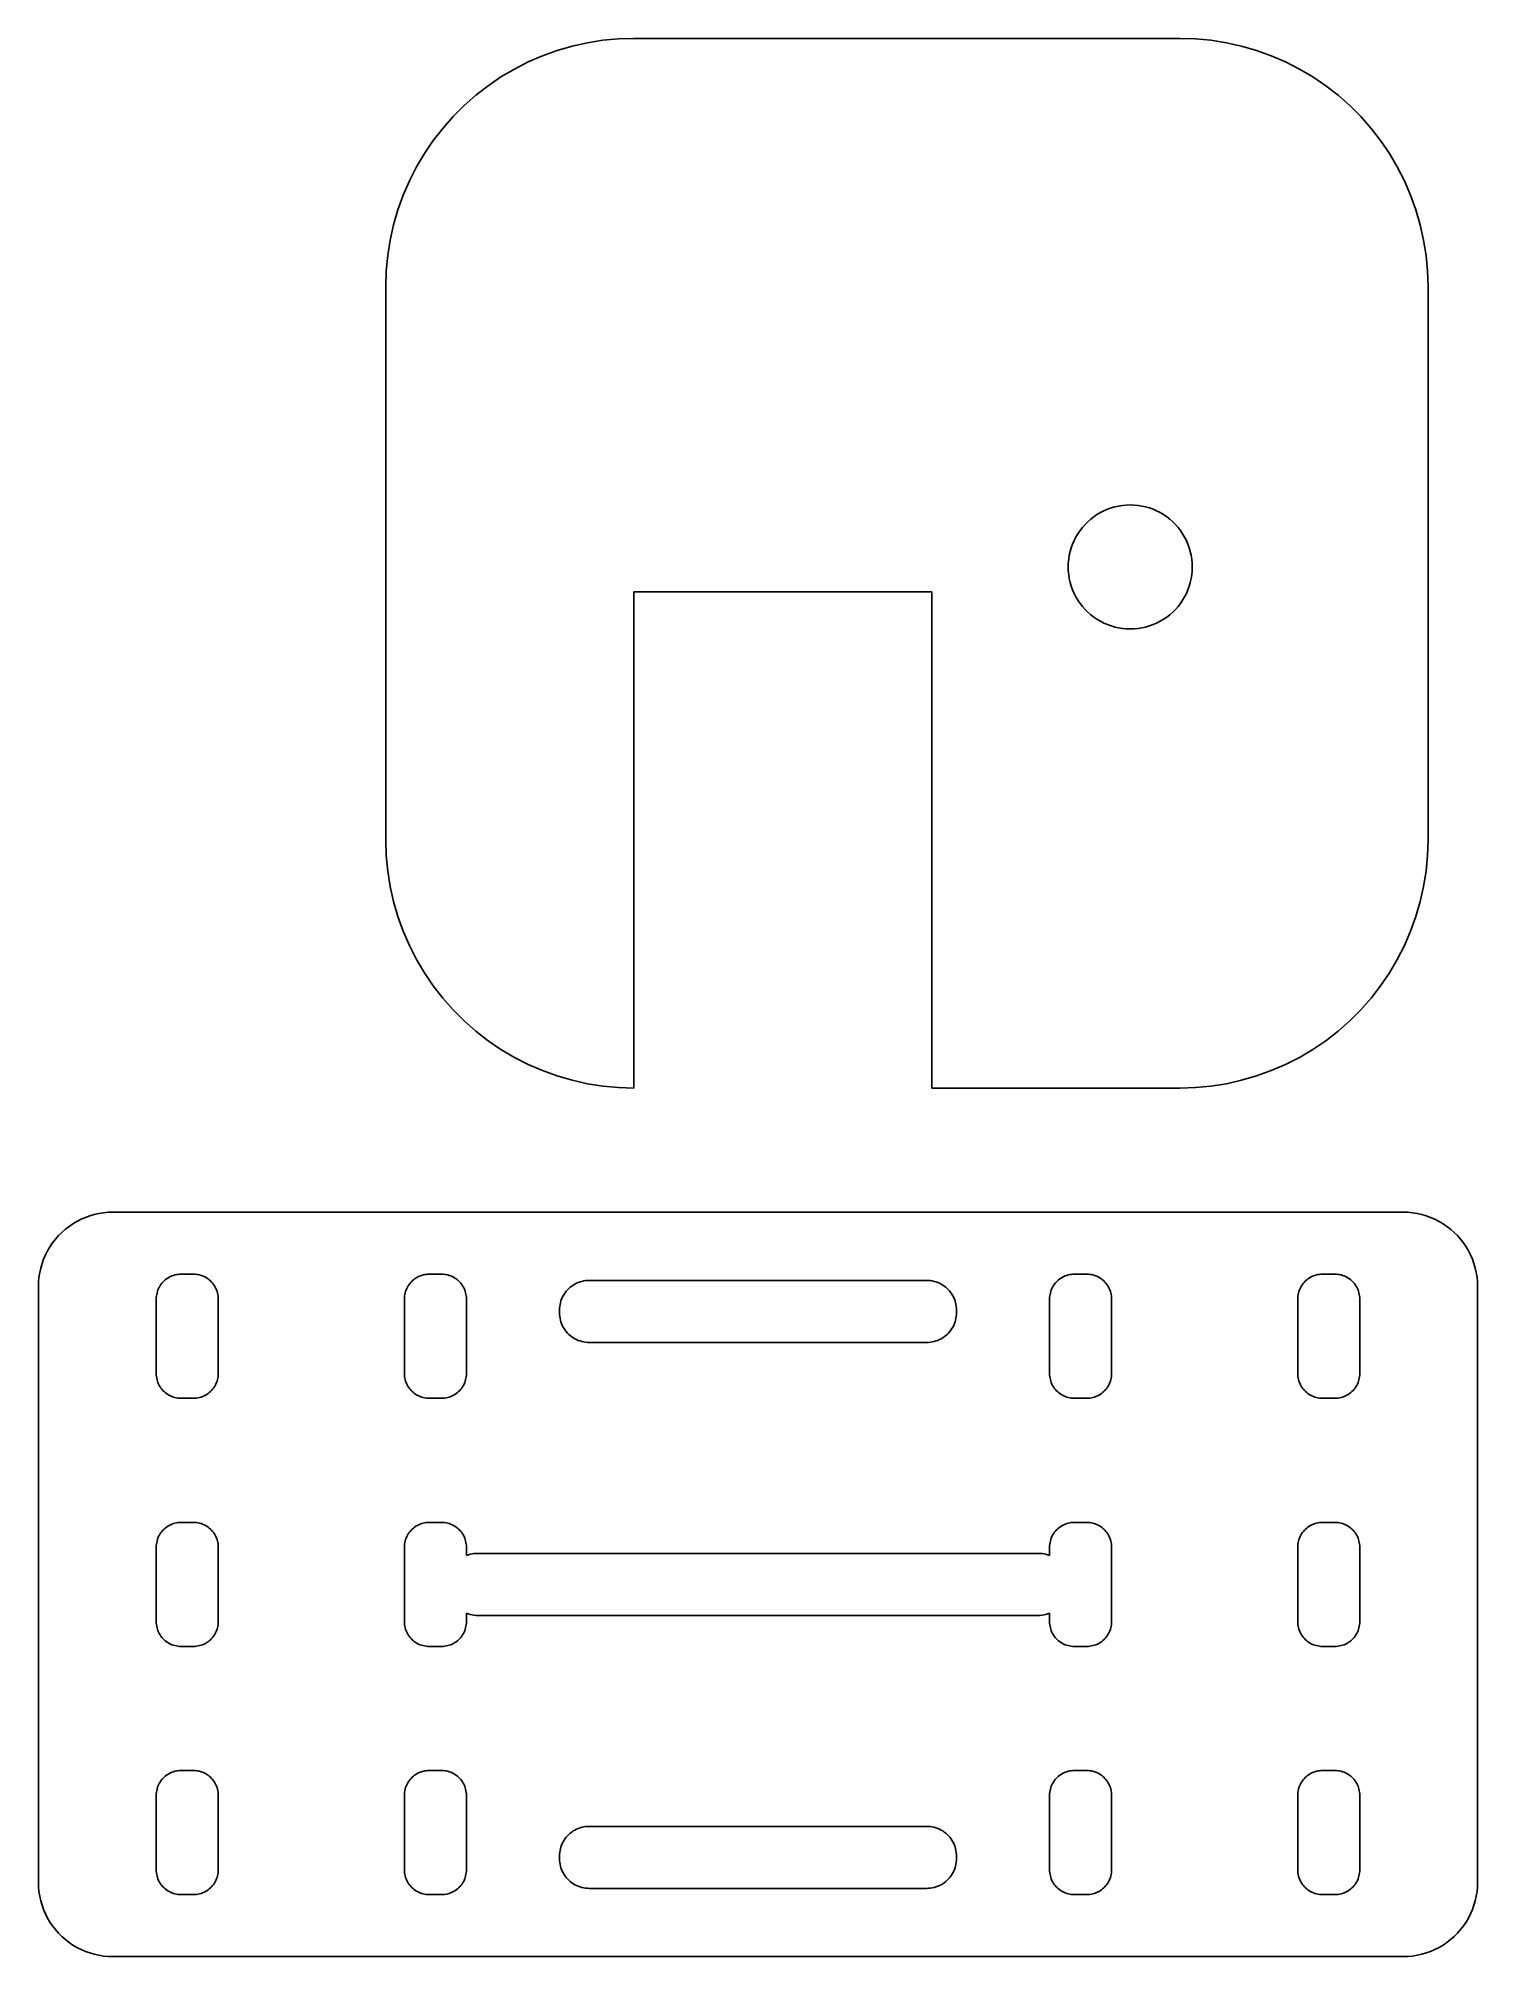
# Model space of a CAD drawing. Header units: metres. Extents: x -29 to 29, y -15 to 62.3.
import ezdxf

# ---------------------------------------------------------------- set-up
doc = ezdxf.new("R2010")
doc.units = ezdxf.units.M

msp = doc.modelspace()

# ---------------------------------------------------------------- linework, layer by layer
for p, q in [((-7.48689, 61.9858), (-8.09016, 61.8105)), ((-6.87381, 62.1228), (-7.48689, 61.9858)), ((-6.25333, 62.2211), (-6.87381, 62.1228)), ((-5.6279, 62.2802), (-6.25333, 62.2211)), ((-5, 62.3), (-5.6279, 62.2802)), ((17, 62.3), (-5, 62.3)), ((17.6279, 62.2802), (17, 62.3)), ((18.2533, 62.2211), (17.6279, 62.2802)), ((18.8738, 62.1228), (18.2533, 62.2211)), ((19.4869, 61.9858), (18.8738, 62.1228)), ((20.0902, 61.8105), (19.4869, 61.9858)), ((-9.25778, 61.3483), (-9.81754, 61.063)), ((-8.68124, 61.5977), (-9.25778, 61.3483)), ((-8.09016, 61.8105), (-8.68124, 61.5977)), ((20.6812, 61.5977), (20.0902, 61.8105)), ((21.2578, 61.3483), (20.6812, 61.5977)), ((21.8175, 61.063), (21.2578, 61.3483)), ((-10.8778, 60.3902), (-11.3742, 60.0051)), ((-10.3583, 60.7433), (-10.8778, 60.3902)), ((-9.81754, 61.063), (-10.3583, 60.7433)), ((22.3583, 60.7433), (21.8175, 61.063)), ((22.8778, 60.3902), (22.3583, 60.7433)), ((23.3742, 60.0051), (22.8778, 60.3902)), ((-11.8455, 59.5897), (-12.2897, 59.1454)), ((-11.3742, 60.0051), (-11.8455, 59.5897)), ((23.8455, 59.5897), (23.3742, 60.0051)), ((24.2897, 59.1454), (23.8455, 59.5897)), ((-12.2897, 59.1454), (-12.7051, 58.6742)), ((24.7051, 58.6742), (24.2897, 59.1454)), ((-13.0902, 58.1778), (-13.4433, 57.6582)), ((-12.7051, 58.6742), (-13.0902, 58.1778)), ((25.0902, 58.1778), (24.7051, 58.6742)), ((25.4433, 57.6582), (25.0902, 58.1778)), ((-13.4433, 57.6582), (-13.7631, 57.1175)), ((25.7631, 57.1175), (25.4433, 57.6582)), ((-14.0483, 56.5578), (-14.2978, 55.9812)), ((-13.7631, 57.1175), (-14.0483, 56.5578)), ((26.0483, 56.5578), (25.7631, 57.1175)), ((26.2978, 55.9812), (26.0483, 56.5578)), ((-14.2978, 55.9812), (-14.5106, 55.3902)), ((26.5106, 55.3902), (26.2978, 55.9812)), ((-14.5106, 55.3902), (-14.6858, 54.7869)), ((26.6858, 54.7869), (26.5106, 55.3902)), ((-14.8229, 54.1738), (-14.9211, 53.5533)), ((-14.6858, 54.7869), (-14.8229, 54.1738)), ((26.8229, 54.1738), (26.6858, 54.7869)), ((26.9211, 53.5533), (26.8229, 54.1738)), ((-14.9211, 53.5533), (-14.9803, 52.9279)), ((26.9803, 52.9279), (26.9211, 53.5533)), ((-14.9803, 52.9279), (-15, 52.3)), ((27, 52.3), (26.9803, 52.9279)), ((-15, 52.3), (-15, 30)), ((27, 30), (27, 52.3)), ((13.9355, 43.2621), (14.0797, 43.3244)), ((14.0797, 43.3244), (14.2274, 43.3776)), ((14.2274, 43.3776), (14.3783, 43.4214)), ((14.3783, 43.4214), (14.5315, 43.4557)), ((14.5315, 43.4557), (14.6867, 43.4803)), ((14.6867, 43.4803), (14.843, 43.4951)), ((14.843, 43.4951), (15, 43.5)), ((15, 43.5), (15.157, 43.4951)), ((15.157, 43.4951), (15.3133, 43.4803)), ((15.3133, 43.4803), (15.4684, 43.4557)), ((15.4684, 43.4557), (15.6217, 43.4214)), ((15.6217, 43.4214), (15.7725, 43.3776)), ((15.7725, 43.3776), (15.9203, 43.3244)), ((15.9203, 43.3244), (16.0644, 43.2621)), ((12.9774, 42.4695), (13.0737, 42.5936)), ((13.0737, 42.5936), (13.1776, 42.7114)), ((13.1776, 42.7114), (13.2886, 42.8224)), ((13.2886, 42.8224), (13.4064, 42.9263)), ((13.4064, 42.9263), (13.5305, 43.0225)), ((13.5305, 43.0225), (13.6604, 43.1108)), ((13.6604, 43.1108), (13.7956, 43.1908)), ((13.7956, 43.1908), (13.9355, 43.2621)), ((16.0644, 43.2621), (16.2044, 43.1908)), ((16.2044, 43.1908), (16.3396, 43.1108)), ((16.3396, 43.1108), (16.4695, 43.0225)), ((16.4695, 43.0225), (16.5936, 42.9263)), ((16.5936, 42.9263), (16.7114, 42.8224)), ((16.7114, 42.8224), (16.8224, 42.7114)), ((16.8224, 42.7114), (16.9263, 42.5936)), ((16.9263, 42.5936), (17.0225, 42.4695)), ((12.5785, 41.6217), (12.6223, 41.7725)), ((12.6223, 41.7725), (12.6756, 41.9203)), ((12.6756, 41.9203), (12.7379, 42.0644)), ((12.7379, 42.0644), (12.8092, 42.2044)), ((12.8092, 42.2044), (12.8892, 42.3396)), ((12.8892, 42.3396), (12.9774, 42.4695)), ((17.0225, 42.4695), (17.1108, 42.3396)), ((17.1108, 42.3396), (17.1908, 42.2044)), ((17.1908, 42.2044), (17.2621, 42.0644)), ((17.2621, 42.0644), (17.3244, 41.9203)), ((17.3244, 41.9203), (17.3776, 41.7725)), ((17.3776, 41.7725), (17.4214, 41.6217)), ((12.5, 41), (12.5049, 41.157)), ((12.5049, 40.843), (12.5, 41)), ((12.5049, 41.157), (12.5197, 41.3133)), ((12.5197, 41.3133), (12.5443, 41.4684)), ((12.5443, 41.4684), (12.5785, 41.6217)), ((17.4214, 41.6217), (17.4557, 41.4684)), ((17.4557, 41.4684), (17.4803, 41.3133)), ((17.4803, 41.3133), (17.4951, 41.157)), ((17.4951, 41.157), (17.5, 41)), ((17.5, 41), (17.4951, 40.843)), ((12.5197, 40.6867), (12.5049, 40.843)), ((12.5443, 40.5315), (12.5197, 40.6867)), ((12.5785, 40.3783), (12.5443, 40.5315)), ((12.6223, 40.2274), (12.5785, 40.3783)), ((12.6756, 40.0797), (12.6223, 40.2274)), ((17.3776, 40.2274), (17.3244, 40.0797)), ((17.4214, 40.3783), (17.3776, 40.2274)), ((17.4557, 40.5315), (17.4214, 40.3783)), ((17.4803, 40.6867), (17.4557, 40.5315)), ((17.4951, 40.843), (17.4803, 40.6867)), ((-5, 20), (-5, 40)), ((-5, 40), (7, 40)), ((7, 40), (7, 20)), ((12.7379, 39.9355), (12.6756, 40.0797)), ((12.8092, 39.7956), (12.7379, 39.9355)), ((12.8892, 39.6604), (12.8092, 39.7956)), ((12.9774, 39.5305), (12.8892, 39.6604)), ((13.0737, 39.4064), (12.9774, 39.5305)), ((17.0225, 39.5305), (16.9263, 39.4064)), ((17.1108, 39.6604), (17.0225, 39.5305)), ((17.1908, 39.7956), (17.1108, 39.6604)), ((17.2621, 39.9355), (17.1908, 39.7956)), ((17.3244, 40.0797), (17.2621, 39.9355)), ((13.1776, 39.2886), (13.0737, 39.4064)), ((13.2886, 39.1776), (13.1776, 39.2886)), ((13.4064, 39.0737), (13.2886, 39.1776)), ((13.5305, 38.9774), (13.4064, 39.0737)), ((13.6604, 38.8892), (13.5305, 38.9774)), ((13.7956, 38.8092), (13.6604, 38.8892)), ((13.9355, 38.7379), (13.7956, 38.8092)), ((14.0797, 38.6756), (13.9355, 38.7379)), ((14.2274, 38.6223), (14.0797, 38.6756)), ((15.9203, 38.6756), (15.7725, 38.6223)), ((16.0644, 38.7379), (15.9203, 38.6756)), ((16.2044, 38.8092), (16.0644, 38.7379)), ((16.3396, 38.8892), (16.2044, 38.8092)), ((16.4695, 38.9774), (16.3396, 38.8892)), ((16.5936, 39.0737), (16.4695, 38.9774)), ((16.7114, 39.1776), (16.5936, 39.0737)), ((16.8224, 39.2886), (16.7114, 39.1776)), ((16.9263, 39.4064), (16.8224, 39.2886)), ((14.3783, 38.5785), (14.2274, 38.6223)), ((14.5315, 38.5443), (14.3783, 38.5785)), ((14.6867, 38.5197), (14.5315, 38.5443)), ((14.843, 38.5049), (14.6867, 38.5197)), ((15, 38.5), (14.843, 38.5049)), ((15.157, 38.5049), (15, 38.5)), ((15.3133, 38.5197), (15.157, 38.5049)), ((15.4684, 38.5443), (15.3133, 38.5197)), ((15.6217, 38.5785), (15.4684, 38.5443)), ((15.7725, 38.6223), (15.6217, 38.5785)), ((-15, 30), (-14.9803, 29.3721)), ((26.9803, 29.3721), (27, 30)), ((-14.9803, 29.3721), (-14.9211, 28.7467)), ((-14.9211, 28.7467), (-14.8229, 28.1262)), ((26.8229, 28.1262), (26.9211, 28.7467)), ((26.9211, 28.7467), (26.9803, 29.3721)), ((-14.8229, 28.1262), (-14.6858, 27.5131)), ((26.6858, 27.5131), (26.8229, 28.1262)), ((-14.6858, 27.5131), (-14.5106, 26.9098)), ((26.5106, 26.9098), (26.6858, 27.5131)), ((-14.5106, 26.9098), (-14.2978, 26.3188)), ((-14.2978, 26.3188), (-14.0483, 25.7422)), ((26.0483, 25.7422), (26.2978, 26.3188)), ((26.2978, 26.3188), (26.5106, 26.9098)), ((-14.0483, 25.7422), (-13.7631, 25.1825)), ((25.7631, 25.1825), (26.0483, 25.7422)), ((-13.7631, 25.1825), (-13.4433, 24.6417)), ((25.4433, 24.6417), (25.7631, 25.1825)), ((-13.4433, 24.6417), (-13.0902, 24.1222)), ((-13.0902, 24.1222), (-12.7051, 23.6258)), ((24.7051, 23.6258), (25.0902, 24.1222)), ((25.0902, 24.1222), (25.4433, 24.6417)), ((-12.7051, 23.6258), (-12.2897, 23.1545)), ((24.2897, 23.1545), (24.7051, 23.6258)), ((-12.2897, 23.1545), (-11.8455, 22.7103)), ((-11.8455, 22.7103), (-11.3742, 22.2949)), ((23.3742, 22.2949), (23.8455, 22.7103)), ((23.8455, 22.7103), (24.2897, 23.1545)), ((-11.3742, 22.2949), (-10.8778, 21.9098)), ((-10.8778, 21.9098), (-10.3583, 21.5567)), ((22.3583, 21.5567), (22.8778, 21.9098)), ((22.8778, 21.9098), (23.3742, 22.2949)), ((-10.3583, 21.5567), (-9.81754, 21.2369)), ((-9.81754, 21.2369), (-9.25778, 20.9517)), ((-9.25778, 20.9517), (-8.68124, 20.7022)), ((20.6812, 20.7022), (21.2578, 20.9517)), ((21.2578, 20.9517), (21.8175, 21.2369)), ((21.8175, 21.2369), (22.3583, 21.5567)), ((-8.68124, 20.7022), (-8.09016, 20.4894)), ((-8.09016, 20.4894), (-7.48689, 20.3142)), ((-7.48689, 20.3142), (-6.87381, 20.1771)), ((-6.87381, 20.1771), (-6.25333, 20.0789)), ((18.2533, 20.0789), (18.8738, 20.1771)), ((18.8738, 20.1771), (19.4869, 20.3142)), ((19.4869, 20.3142), (20.0902, 20.4894)), ((20.0902, 20.4894), (20.6812, 20.7022)), ((-6.25333, 20.0789), (-5.6279, 20.0197)), ((-5.6279, 20.0197), (-5, 20)), ((7, 20), (17, 20)), ((17, 20), (17.6279, 20.0197)), ((17.6279, 20.0197), (18.2533, 20.0789)), ((-27.2773, 14.7145), (-27.4453, 14.6289)), ((-27.1044, 14.7893), (-27.2773, 14.7145)), ((-26.927, 14.8532), (-27.1044, 14.7893)), ((-26.7461, 14.9057), (-26.927, 14.8532)), ((-26.5621, 14.9469), (-26.7461, 14.9057)), ((-26.376, 14.9763), (-26.5621, 14.9469)), ((-26.1884, 14.9941), (-26.376, 14.9763)), ((-26, 15), (-26.1884, 14.9941)), ((26, 15), (-26, 15)), ((26.1884, 14.9941), (26, 15)), ((26.376, 14.9763), (26.1884, 14.9941)), ((26.5621, 14.9469), (26.376, 14.9763)), ((26.7461, 14.9057), (26.5621, 14.9469)), ((26.927, 14.8532), (26.7461, 14.9057)), ((27.1044, 14.7893), (26.927, 14.8532)), ((27.2773, 14.7145), (27.1044, 14.7893)), ((27.4453, 14.6289), (27.2773, 14.7145)), ((-28.1869, 14.0536), (-28.3115, 13.9123)), ((-28.0536, 14.1869), (-28.1869, 14.0536)), ((-27.9123, 14.3115), (-28.0536, 14.1869)), ((-27.7634, 14.427), (-27.9123, 14.3115)), ((-27.6075, 14.533), (-27.7634, 14.427)), ((-27.4453, 14.6289), (-27.6075, 14.533)), ((27.6075, 14.533), (27.4453, 14.6289)), ((27.7634, 14.427), (27.6075, 14.533)), ((27.9123, 14.3115), (27.7634, 14.427)), ((28.0536, 14.1869), (27.9123, 14.3115)), ((28.1869, 14.0536), (28.0536, 14.1869)), ((28.3115, 13.9123), (28.1869, 14.0536)), ((-28.7145, 13.2773), (-28.7893, 13.1044)), ((-28.6289, 13.4453), (-28.7145, 13.2773)), ((-28.533, 13.6075), (-28.6289, 13.4453)), ((-28.427, 13.7634), (-28.533, 13.6075)), ((-28.3115, 13.9123), (-28.427, 13.7634)), ((28.427, 13.7634), (28.3115, 13.9123)), ((28.533, 13.6075), (28.427, 13.7634)), ((28.6289, 13.4453), (28.533, 13.6075)), ((28.7145, 13.2773), (28.6289, 13.4453)), ((28.7893, 13.1044), (28.7145, 13.2773)), ((-28.9763, 12.376), (-28.9941, 12.1884)), ((-28.9469, 12.5621), (-28.9763, 12.376)), ((-28.9057, 12.7461), (-28.9469, 12.5621)), ((-28.8532, 12.927), (-28.9057, 12.7461)), ((-28.7893, 13.1044), (-28.8532, 12.927)), ((-23.7858, 12.3443), (-23.7318, 12.3763)), ((-23.7318, 12.3763), (-23.6758, 12.4048)), ((-23.6758, 12.4048), (-23.6181, 12.4298)), ((-23.6181, 12.4298), (-23.559, 12.451)), ((-23.559, 12.451), (-23.4987, 12.4686)), ((-23.4987, 12.4686), (-23.4374, 12.4823)), ((-23.4374, 12.4823), (-23.3753, 12.4921)), ((-23.3753, 12.4921), (-23.3128, 12.498)), ((-23.3128, 12.498), (-23.25, 12.5)), ((-23.25, 12.5), (-22.75, 12.5)), ((-22.75, 12.5), (-22.6872, 12.498)), ((-22.6872, 12.498), (-22.6247, 12.4921)), ((-22.6247, 12.4921), (-22.5626, 12.4823)), ((-22.5626, 12.4823), (-22.5013, 12.4686)), ((-22.5013, 12.4686), (-22.441, 12.451)), ((-22.441, 12.451), (-22.3819, 12.4298)), ((-22.3819, 12.4298), (-22.3242, 12.4048)), ((-22.3242, 12.4048), (-22.2682, 12.3763)), ((-22.2682, 12.3763), (-22.2142, 12.3443)), ((-13.7858, 12.3443), (-13.7318, 12.3763)), ((-13.7318, 12.3763), (-13.6758, 12.4048)), ((-13.6758, 12.4048), (-13.6181, 12.4298)), ((-13.6181, 12.4298), (-13.559, 12.451)), ((-13.559, 12.451), (-13.4987, 12.4686)), ((-13.4987, 12.4686), (-13.4374, 12.4823)), ((-13.4374, 12.4823), (-13.3753, 12.4921)), ((-13.3753, 12.4921), (-13.3128, 12.498)), ((-13.3128, 12.498), (-13.25, 12.5)), ((-13.25, 12.5), (-12.75, 12.5)), ((-12.75, 12.5), (-12.6872, 12.498)), ((-12.6872, 12.498), (-12.6247, 12.4921)), ((-12.6247, 12.4921), (-12.5626, 12.4823)), ((-12.5626, 12.4823), (-12.5013, 12.4686)), ((-12.5013, 12.4686), (-12.441, 12.451)), ((-12.441, 12.451), (-12.3819, 12.4298)), ((-12.3819, 12.4298), (-12.3242, 12.4048)), ((-12.3242, 12.4048), (-12.2682, 12.3763)), ((-12.2682, 12.3763), (-12.2142, 12.3443)), ((12.2142, 12.3443), (12.2682, 12.3763)), ((12.2682, 12.3763), (12.3242, 12.4048)), ((12.3242, 12.4048), (12.3819, 12.4298)), ((12.3819, 12.4298), (12.441, 12.451)), ((12.441, 12.451), (12.5013, 12.4686)), ((12.5013, 12.4686), (12.5626, 12.4823)), ((12.5626, 12.4823), (12.6247, 12.4921)), ((12.6247, 12.4921), (12.6872, 12.498)), ((12.6872, 12.498), (12.75, 12.5)), ((12.75, 12.5), (13.25, 12.5)), ((13.25, 12.5), (13.3128, 12.498)), ((13.3128, 12.498), (13.3753, 12.4921)), ((13.3753, 12.4921), (13.4374, 12.4823)), ((13.4374, 12.4823), (13.4987, 12.4686)), ((13.4987, 12.4686), (13.559, 12.451)), ((13.559, 12.451), (13.6181, 12.4298)), ((13.6181, 12.4298), (13.6758, 12.4048)), ((13.6758, 12.4048), (13.7318, 12.3763)), ((13.7318, 12.3763), (13.7858, 12.3443)), ((22.2142, 12.3443), (22.2682, 12.3763)), ((22.2682, 12.3763), (22.3242, 12.4048)), ((22.3242, 12.4048), (22.3819, 12.4298)), ((22.3819, 12.4298), (22.441, 12.451)), ((22.441, 12.451), (22.5013, 12.4686)), ((22.5013, 12.4686), (22.5626, 12.4823)), ((22.5626, 12.4823), (22.6247, 12.4921)), ((22.6247, 12.4921), (22.6872, 12.498)), ((22.6872, 12.498), (22.75, 12.5)), ((22.75, 12.5), (23.25, 12.5)), ((23.25, 12.5), (23.3128, 12.498)), ((23.3128, 12.498), (23.3753, 12.4921)), ((23.3753, 12.4921), (23.4374, 12.4823)), ((23.4374, 12.4823), (23.4987, 12.4686)), ((23.4987, 12.4686), (23.559, 12.451)), ((23.559, 12.451), (23.6181, 12.4298)), ((23.6181, 12.4298), (23.6758, 12.4048)), ((23.6758, 12.4048), (23.7318, 12.3763)), ((23.7318, 12.3763), (23.7858, 12.3443)), ((28.8532, 12.927), (28.7893, 13.1044)), ((28.9057, 12.7461), (28.8532, 12.927)), ((28.9469, 12.5621), (28.9057, 12.7461)), ((28.9763, 12.376), (28.9469, 12.5621)), ((28.9941, 12.1884), (28.9763, 12.376)), ((-28.9941, 12.1884), (-29, 12)), ((-29, 12), (-29, -12)), ((-24.248, 11.5628), (-24.2421, 11.6253)), ((-24.2421, 11.6253), (-24.2323, 11.6874)), ((-24.2323, 11.6874), (-24.2186, 11.7487)), ((-24.2186, 11.7487), (-24.201, 11.809)), ((-24.201, 11.809), (-24.1798, 11.8681)), ((-24.1798, 11.8681), (-24.1548, 11.9258)), ((-24.1548, 11.9258), (-24.1263, 11.9818)), ((-24.1263, 11.9818), (-24.0943, 12.0358)), ((-24.0943, 12.0358), (-24.059, 12.0878)), ((-24.059, 12.0878), (-24.0205, 12.1374)), ((-24.0205, 12.1374), (-23.979, 12.1845)), ((-23.979, 12.1845), (-23.9345, 12.229)), ((-23.9345, 12.229), (-23.8874, 12.2705)), ((-23.8874, 12.2705), (-23.8378, 12.309)), ((-23.8378, 12.309), (-23.7858, 12.3443)), ((-22.2142, 12.3443), (-22.1622, 12.309)), ((-22.1622, 12.309), (-22.1126, 12.2705)), ((-22.1126, 12.2705), (-22.0655, 12.229)), ((-22.0655, 12.229), (-22.021, 12.1845)), ((-22.021, 12.1845), (-21.9795, 12.1374)), ((-21.9795, 12.1374), (-21.941, 12.0878)), ((-21.941, 12.0878), (-21.9057, 12.0358)), ((-21.9057, 12.0358), (-21.8737, 11.9818)), ((-21.8737, 11.9818), (-21.8452, 11.9258)), ((-21.8452, 11.9258), (-21.8202, 11.8681)), ((-21.8202, 11.8681), (-21.799, 11.809)), ((-21.799, 11.809), (-21.7814, 11.7487)), ((-21.7814, 11.7487), (-21.7677, 11.6874)), ((-21.7677, 11.6874), (-21.7579, 11.6253)), ((-21.7579, 11.6253), (-21.752, 11.5628)), ((-14.248, 11.5628), (-14.2421, 11.6253)), ((-14.2421, 11.6253), (-14.2323, 11.6874)), ((-14.2323, 11.6874), (-14.2186, 11.7487)), ((-14.2186, 11.7487), (-14.201, 11.809)), ((-14.201, 11.809), (-14.1798, 11.8681)), ((-14.1798, 11.8681), (-14.1548, 11.9258)), ((-14.1548, 11.9258), (-14.1263, 11.9818)), ((-14.1263, 11.9818), (-14.0943, 12.0358)), ((-14.0943, 12.0358), (-14.059, 12.0878)), ((-14.059, 12.0878), (-14.0205, 12.1374)), ((-14.0205, 12.1374), (-13.979, 12.1845)), ((-13.979, 12.1845), (-13.9345, 12.229)), ((-13.9345, 12.229), (-13.8874, 12.2705)), ((-13.8874, 12.2705), (-13.8378, 12.309)), ((-13.8378, 12.309), (-13.7858, 12.3443)), ((-12.2142, 12.3443), (-12.1622, 12.309)), ((-12.1622, 12.309), (-12.1126, 12.2705)), ((-12.1126, 12.2705), (-12.0655, 12.229)), ((-12.0655, 12.229), (-12.021, 12.1845)), ((-12.021, 12.1845), (-11.9795, 12.1374)), ((-11.9795, 12.1374), (-11.941, 12.0878)), ((-11.941, 12.0878), (-11.9057, 12.0358)), ((-11.9057, 12.0358), (-11.8737, 11.9818)), ((-11.8737, 11.9818), (-11.8452, 11.9258)), ((-11.8452, 11.9258), (-11.8202, 11.8681)), ((-11.8202, 11.8681), (-11.799, 11.809)), ((-11.799, 11.809), (-11.7814, 11.7487)), ((-11.7814, 11.7487), (-11.7677, 11.6874)), ((-11.7677, 11.6874), (-11.7579, 11.6253)), ((-11.7579, 11.6253), (-11.752, 11.5628)), ((-7.88577, 11.5609), (-7.85155, 11.6281)), ((-7.85155, 11.6281), (-7.81317, 11.693)), ((-7.81317, 11.693), (-7.7708, 11.7553)), ((-7.7708, 11.7553), (-7.72459, 11.8149)), ((-7.72459, 11.8149), (-7.67474, 11.8714)), ((-7.67474, 11.8714), (-7.62143, 11.9247)), ((-7.62143, 11.9247), (-7.5649, 11.9746)), ((-7.5649, 11.9746), (-7.50533, 12.0208)), ((-7.50533, 12.0208), (-7.44298, 12.0632)), ((-7.44298, 12.0632), (-7.37808, 12.1015)), ((-7.37808, 12.1015), (-7.31091, 12.1358)), ((-7.31091, 12.1358), (-7.24173, 12.1657)), ((-7.24173, 12.1657), (-7.17081, 12.1913)), ((-7.17081, 12.1913), (-7.0984, 12.2123)), ((-7.0984, 12.2123), (-7.02484, 12.2287)), ((-7.02484, 12.2287), (-6.95038, 12.2405)), ((-6.95038, 12.2405), (-6.87534, 12.2476)), ((-6.87534, 12.2476), (-6.79999, 12.25)), ((-6.79999, 12.25), (6.79999, 12.25)), ((6.79999, 12.25), (6.87534, 12.2476)), ((6.87534, 12.2476), (6.95038, 12.2405)), ((6.95038, 12.2405), (7.02484, 12.2287)), ((7.02484, 12.2287), (7.0984, 12.2123)), ((7.0984, 12.2123), (7.17081, 12.1913)), ((7.17081, 12.1913), (7.24173, 12.1657)), ((7.24173, 12.1657), (7.31091, 12.1358)), ((7.31091, 12.1358), (7.37808, 12.1015)), ((7.37808, 12.1015), (7.44298, 12.0632)), ((7.44298, 12.0632), (7.50533, 12.0208)), ((7.50533, 12.0208), (7.5649, 11.9746)), ((7.5649, 11.9746), (7.62143, 11.9247)), ((7.62143, 11.9247), (7.67474, 11.8714)), ((7.67474, 11.8714), (7.72459, 11.8149)), ((7.72459, 11.8149), (7.7708, 11.7553)), ((7.7708, 11.7553), (7.81317, 11.693)), ((7.81317, 11.693), (7.85155, 11.6281)), ((7.85155, 11.6281), (7.88577, 11.5609)), ((11.752, 11.5628), (11.7579, 11.6253)), ((11.7579, 11.6253), (11.7677, 11.6874)), ((11.7677, 11.6874), (11.7814, 11.7487)), ((11.7814, 11.7487), (11.799, 11.809)), ((11.799, 11.809), (11.8202, 11.8681)), ((11.8202, 11.8681), (11.8452, 11.9258)), ((11.8452, 11.9258), (11.8737, 11.9818)), ((11.8737, 11.9818), (11.9057, 12.0358)), ((11.9057, 12.0358), (11.941, 12.0878)), ((11.941, 12.0878), (11.9795, 12.1374)), ((11.9795, 12.1374), (12.021, 12.1845)), ((12.021, 12.1845), (12.0655, 12.229)), ((12.0655, 12.229), (12.1126, 12.2705)), ((12.1126, 12.2705), (12.1622, 12.309)), ((12.1622, 12.309), (12.2142, 12.3443)), ((13.7858, 12.3443), (13.8378, 12.309)), ((13.8378, 12.309), (13.8874, 12.2705)), ((13.8874, 12.2705), (13.9345, 12.229)), ((13.9345, 12.229), (13.979, 12.1845)), ((13.979, 12.1845), (14.0205, 12.1374)), ((14.0205, 12.1374), (14.059, 12.0878)), ((14.059, 12.0878), (14.0943, 12.0358)), ((14.0943, 12.0358), (14.1263, 11.9818)), ((14.1263, 11.9818), (14.1548, 11.9258)), ((14.1548, 11.9258), (14.1798, 11.8681)), ((14.1798, 11.8681), (14.201, 11.809)), ((14.201, 11.809), (14.2186, 11.7487)), ((14.2186, 11.7487), (14.2323, 11.6874)), ((14.2323, 11.6874), (14.2421, 11.6253)), ((14.2421, 11.6253), (14.248, 11.5628)), ((21.752, 11.5628), (21.7579, 11.6253)), ((21.7579, 11.6253), (21.7677, 11.6874)), ((21.7677, 11.6874), (21.7814, 11.7487)), ((21.7814, 11.7487), (21.799, 11.809)), ((21.799, 11.809), (21.8202, 11.8681)), ((21.8202, 11.8681), (21.8452, 11.9258)), ((21.8452, 11.9258), (21.8737, 11.9818)), ((21.8737, 11.9818), (21.9057, 12.0358)), ((21.9057, 12.0358), (21.941, 12.0878)), ((21.941, 12.0878), (21.9795, 12.1374)), ((21.9795, 12.1374), (22.021, 12.1845)), ((22.021, 12.1845), (22.0655, 12.229)), ((22.0655, 12.229), (22.1126, 12.2705)), ((22.1126, 12.2705), (22.1622, 12.309)), ((22.1622, 12.309), (22.2142, 12.3443)), ((23.7858, 12.3443), (23.8378, 12.309)), ((23.8378, 12.309), (23.8874, 12.2705)), ((23.8874, 12.2705), (23.9345, 12.229)), ((23.9345, 12.229), (23.979, 12.1845)), ((23.979, 12.1845), (24.0205, 12.1374)), ((24.0205, 12.1374), (24.059, 12.0878)), ((24.059, 12.0878), (24.0943, 12.0358)), ((24.0943, 12.0358), (24.1263, 11.9818)), ((24.1263, 11.9818), (24.1548, 11.9258)), ((24.1548, 11.9258), (24.1798, 11.8681)), ((24.1798, 11.8681), (24.201, 11.809)), ((24.201, 11.809), (24.2186, 11.7487)), ((24.2186, 11.7487), (24.2323, 11.6874)), ((24.2323, 11.6874), (24.2421, 11.6253)), ((24.2421, 11.6253), (24.248, 11.5628)), ((29, 12), (28.9941, 12.1884)), ((29, -12), (29, 12)), ((-24.25, 11.5), (-24.248, 11.5628)), ((-24.25, 8.5), (-24.25, 11.5)), ((-21.752, 11.5628), (-21.75, 11.5)), ((-21.75, 11.5), (-21.75, 8.5)), ((-14.25, 11.5), (-14.248, 11.5628)), ((-14.25, 8.5), (-14.25, 11.5)), ((-11.752, 11.5628), (-11.75, 11.5)), ((-11.75, 11.5), (-11.75, 8.5)), ((-7.99998, 11.05), (-7.99762, 11.1253)), ((-7.99998, 10.95), (-7.99998, 11.05)), ((-7.99762, 10.8747), (-7.99998, 10.95)), ((-7.99762, 11.1253), (-7.99052, 11.2004)), ((-7.99052, 10.7996), (-7.99762, 10.8747)), ((-7.99052, 11.2004), (-7.97873, 11.2748)), ((-7.97873, 11.2748), (-7.96228, 11.3484)), ((-7.96228, 11.3484), (-7.94125, 11.4208)), ((-7.94125, 11.4208), (-7.91571, 11.4917)), ((-7.91571, 11.4917), (-7.88577, 11.5609)), ((7.88577, 11.5609), (7.91571, 11.4917)), ((7.91571, 11.4917), (7.94125, 11.4208)), ((7.94125, 11.4208), (7.96228, 11.3484)), ((7.96228, 11.3484), (7.97873, 11.2748)), ((7.97873, 11.2748), (7.99052, 11.2004)), ((7.99052, 11.2004), (7.99762, 11.1253)), ((7.99762, 10.8747), (7.99052, 10.7996)), ((7.99762, 11.1253), (7.99998, 11.05)), ((7.99998, 10.95), (7.99762, 10.8747)), ((7.99998, 11.05), (7.99998, 10.95)), ((11.75, 11.5), (11.752, 11.5628)), ((11.75, 8.5), (11.75, 11.5)), ((14.248, 11.5628), (14.25, 11.5)), ((14.25, 11.5), (14.25, 8.5)), ((21.75, 11.5), (21.752, 11.5628)), ((21.75, 8.5), (21.75, 11.5)), ((24.248, 11.5628), (24.25, 11.5)), ((24.25, 11.5), (24.25, 8.5)), ((-7.97873, 10.7252), (-7.99052, 10.7996)), ((-7.96228, 10.6516), (-7.97873, 10.7252)), ((-7.94125, 10.5792), (-7.96228, 10.6516)), ((-7.91571, 10.5083), (-7.94125, 10.5792)), ((-7.88577, 10.4391), (-7.91571, 10.5083)), ((-7.85155, 10.3719), (-7.88577, 10.4391)), ((-7.81317, 10.307), (-7.85155, 10.3719)), ((-7.7708, 10.2447), (-7.81317, 10.307)), ((-7.72459, 10.1851), (-7.7708, 10.2447)), ((-7.67474, 10.1286), (-7.72459, 10.1851)), ((-7.62143, 10.0753), (-7.67474, 10.1286)), ((-7.5649, 10.0254), (-7.62143, 10.0753)), ((7.62143, 10.0753), (7.5649, 10.0254)), ((7.67474, 10.1286), (7.62143, 10.0753)), ((7.72459, 10.1851), (7.67474, 10.1286)), ((7.7708, 10.2447), (7.72459, 10.1851)), ((7.81317, 10.307), (7.7708, 10.2447)), ((7.85155, 10.3719), (7.81317, 10.307)), ((7.88577, 10.4391), (7.85155, 10.3719)), ((7.91571, 10.5083), (7.88577, 10.4391)), ((7.94125, 10.5792), (7.91571, 10.5083)), ((7.96228, 10.6516), (7.94125, 10.5792)), ((7.97873, 10.7252), (7.96228, 10.6516)), ((7.99052, 10.7996), (7.97873, 10.7252)), ((-7.50533, 9.9792), (-7.5649, 10.0254)), ((-7.44298, 9.93683), (-7.50533, 9.9792)), ((-7.37808, 9.89845), (-7.44298, 9.93683)), ((-7.31091, 9.86423), (-7.37808, 9.89845)), ((-7.24173, 9.83429), (-7.31091, 9.86423)), ((-7.17081, 9.80875), (-7.24173, 9.83429)), ((-7.0984, 9.78772), (-7.17081, 9.80875)), ((-7.02484, 9.77127), (-7.0984, 9.78772)), ((-6.95038, 9.75948), (-7.02484, 9.77127)), ((-6.87534, 9.75238), (-6.95038, 9.75948)), ((-6.79999, 9.75002), (-6.87534, 9.75238)), ((6.79999, 9.75002), (-6.79999, 9.75002)), ((6.87534, 9.75238), (6.79999, 9.75002)), ((6.95038, 9.75948), (6.87534, 9.75238)), ((7.02484, 9.77127), (6.95038, 9.75948)), ((7.0984, 9.78772), (7.02484, 9.77127)), ((7.17081, 9.80875), (7.0984, 9.78772)), ((7.24173, 9.83429), (7.17081, 9.80875)), ((7.31091, 9.86423), (7.24173, 9.83429)), ((7.37808, 9.89845), (7.31091, 9.86423)), ((7.44298, 9.93683), (7.37808, 9.89845)), ((7.50533, 9.9792), (7.44298, 9.93683)), ((7.5649, 10.0254), (7.50533, 9.9792)), ((-24.248, 8.43721), (-24.25, 8.5)), ((-24.2421, 8.37468), (-24.248, 8.43721)), ((-24.2323, 8.31262), (-24.2421, 8.37468)), ((-24.2186, 8.25131), (-24.2323, 8.31262)), ((-24.201, 8.19099), (-24.2186, 8.25131)), ((-24.1798, 8.13188), (-24.201, 8.19099)), ((-24.1548, 8.07423), (-24.1798, 8.13188)), ((-24.1263, 8.01825), (-24.1548, 8.07423)), ((-24.0943, 7.96419), (-24.1263, 8.01825)), ((-24.059, 7.91222), (-24.0943, 7.96419)), ((-24.0205, 7.86258), (-24.059, 7.91222)), ((-23.979, 7.81546), (-24.0205, 7.86258)), ((-23.9345, 7.77104), (-23.979, 7.81546)), ((-23.8874, 7.72949), (-23.9345, 7.77104)), ((-22.0655, 7.77104), (-22.1126, 7.72949)), ((-22.021, 7.81546), (-22.0655, 7.77104)), ((-21.9795, 7.86258), (-22.021, 7.81546)), ((-21.941, 7.91222), (-21.9795, 7.86258)), ((-21.9057, 7.96419), (-21.941, 7.91222)), ((-21.8737, 8.01825), (-21.9057, 7.96419)), ((-21.8452, 8.07423), (-21.8737, 8.01825)), ((-21.8202, 8.13188), (-21.8452, 8.07423)), ((-21.799, 8.19099), (-21.8202, 8.13188)), ((-21.7814, 8.25131), (-21.799, 8.19099)), ((-21.7677, 8.31262), (-21.7814, 8.25131)), ((-21.7579, 8.37468), (-21.7677, 8.31262)), ((-21.752, 8.43721), (-21.7579, 8.37468)), ((-21.75, 8.5), (-21.752, 8.43721)), ((-14.248, 8.43721), (-14.25, 8.5)), ((-14.2421, 8.37468), (-14.248, 8.43721)), ((-14.2323, 8.31262), (-14.2421, 8.37468)), ((-14.2186, 8.25131), (-14.2323, 8.31262)), ((-14.201, 8.19099), (-14.2186, 8.25131)), ((-14.1798, 8.13188), (-14.201, 8.19099)), ((-14.1548, 8.07423), (-14.1798, 8.13188)), ((-14.1263, 8.01825), (-14.1548, 8.07423)), ((-14.0943, 7.96419), (-14.1263, 8.01825)), ((-14.059, 7.91222), (-14.0943, 7.96419)), ((-14.0205, 7.86258), (-14.059, 7.91222)), ((-13.979, 7.81546), (-14.0205, 7.86258)), ((-13.9345, 7.77104), (-13.979, 7.81546)), ((-13.8874, 7.72949), (-13.9345, 7.77104)), ((-12.0655, 7.77104), (-12.1126, 7.72949)), ((-12.021, 7.81546), (-12.0655, 7.77104)), ((-11.9795, 7.86258), (-12.021, 7.81546)), ((-11.941, 7.91222), (-11.9795, 7.86258)), ((-11.9057, 7.96419), (-11.941, 7.91222)), ((-11.8737, 8.01825), (-11.9057, 7.96419)), ((-11.8452, 8.07423), (-11.8737, 8.01825)), ((-11.8202, 8.13188), (-11.8452, 8.07423)), ((-11.799, 8.19099), (-11.8202, 8.13188)), ((-11.7814, 8.25131), (-11.799, 8.19099)), ((-11.7677, 8.31262), (-11.7814, 8.25131)), ((-11.7579, 8.37468), (-11.7677, 8.31262)), ((-11.752, 8.43721), (-11.7579, 8.37468)), ((-11.75, 8.5), (-11.752, 8.43721)), ((11.752, 8.43721), (11.75, 8.5)), ((11.7579, 8.37468), (11.752, 8.43721)), ((11.7677, 8.31262), (11.7579, 8.37468)), ((11.7814, 8.25131), (11.7677, 8.31262)), ((11.799, 8.19099), (11.7814, 8.25131)), ((11.8202, 8.13188), (11.799, 8.19099)), ((11.8452, 8.07423), (11.8202, 8.13188)), ((11.8737, 8.01825), (11.8452, 8.07423)), ((11.9057, 7.96419), (11.8737, 8.01825)), ((11.941, 7.91222), (11.9057, 7.96419)), ((11.9795, 7.86258), (11.941, 7.91222)), ((12.021, 7.81546), (11.9795, 7.86258)), ((12.0655, 7.77104), (12.021, 7.81546)), ((12.1126, 7.72949), (12.0655, 7.77104)), ((13.9345, 7.77104), (13.8874, 7.72949)), ((13.979, 7.81546), (13.9345, 7.77104)), ((14.0205, 7.86258), (13.979, 7.81546)), ((14.059, 7.91222), (14.0205, 7.86258)), ((14.0943, 7.96419), (14.059, 7.91222)), ((14.1263, 8.01825), (14.0943, 7.96419)), ((14.1548, 8.07423), (14.1263, 8.01825)), ((14.1798, 8.13188), (14.1548, 8.07423)), ((14.201, 8.19099), (14.1798, 8.13188)), ((14.2186, 8.25131), (14.201, 8.19099)), ((14.2323, 8.31262), (14.2186, 8.25131)), ((14.2421, 8.37468), (14.2323, 8.31262)), ((14.248, 8.43721), (14.2421, 8.37468)), ((14.25, 8.5), (14.248, 8.43721)), ((21.752, 8.43721), (21.75, 8.5)), ((21.7579, 8.37468), (21.752, 8.43721)), ((21.7677, 8.31262), (21.7579, 8.37468)), ((21.7814, 8.25131), (21.7677, 8.31262)), ((21.799, 8.19099), (21.7814, 8.25131)), ((21.8202, 8.13188), (21.799, 8.19099)), ((21.8452, 8.07423), (21.8202, 8.13188)), ((21.8737, 8.01825), (21.8452, 8.07423)), ((21.9057, 7.96419), (21.8737, 8.01825)), ((21.941, 7.91222), (21.9057, 7.96419)), ((21.9795, 7.86258), (21.941, 7.91222)), ((22.021, 7.81546), (21.9795, 7.86258)), ((22.0655, 7.77104), (22.021, 7.81546)), ((22.1126, 7.72949), (22.0655, 7.77104)), ((23.9345, 7.77104), (23.8874, 7.72949)), ((23.979, 7.81546), (23.9345, 7.77104)), ((24.0205, 7.86258), (23.979, 7.81546)), ((24.059, 7.91222), (24.0205, 7.86258)), ((24.0943, 7.96419), (24.059, 7.91222)), ((24.1263, 8.01825), (24.0943, 7.96419)), ((24.1548, 8.07423), (24.1263, 8.01825)), ((24.1798, 8.13188), (24.1548, 8.07423)), ((24.201, 8.19099), (24.1798, 8.13188)), ((24.2186, 8.25131), (24.201, 8.19099)), ((24.2323, 8.31262), (24.2186, 8.25131)), ((24.2421, 8.37468), (24.2323, 8.31262)), ((24.248, 8.43721), (24.2421, 8.37468)), ((24.25, 8.5), (24.248, 8.43721)), ((-23.8378, 7.69099), (-23.8874, 7.72949)), ((-23.7858, 7.65569), (-23.8378, 7.69099)), ((-23.7318, 7.6237), (-23.7858, 7.65569)), ((-23.6758, 7.59518), (-23.7318, 7.6237)), ((-23.6181, 7.57024), (-23.6758, 7.59518)), ((-23.559, 7.54895), (-23.6181, 7.57024)), ((-23.4987, 7.53142), (-23.559, 7.54895)), ((-23.4374, 7.51772), (-23.4987, 7.53142)), ((-23.3753, 7.50789), (-23.4374, 7.51772)), ((-23.3128, 7.50198), (-23.3753, 7.50789)), ((-23.25, 7.5), (-23.3128, 7.50198)), ((-22.75, 7.5), (-23.25, 7.5)), ((-22.6872, 7.50198), (-22.75, 7.5)), ((-22.6247, 7.50789), (-22.6872, 7.50198)), ((-22.5626, 7.51772), (-22.6247, 7.50789)), ((-22.5013, 7.53142), (-22.5626, 7.51772)), ((-22.441, 7.54895), (-22.5013, 7.53142)), ((-22.3819, 7.57024), (-22.441, 7.54895)), ((-22.3242, 7.59518), (-22.3819, 7.57024)), ((-22.2682, 7.6237), (-22.3242, 7.59518)), ((-22.2142, 7.65569), (-22.2682, 7.6237)), ((-22.1622, 7.69099), (-22.2142, 7.65569)), ((-22.1126, 7.72949), (-22.1622, 7.69099)), ((-13.8378, 7.69099), (-13.8874, 7.72949)), ((-13.7858, 7.65569), (-13.8378, 7.69099)), ((-13.7318, 7.6237), (-13.7858, 7.65569)), ((-13.6758, 7.59518), (-13.7318, 7.6237)), ((-13.6181, 7.57024), (-13.6758, 7.59518)), ((-13.559, 7.54895), (-13.6181, 7.57024)), ((-13.4987, 7.53142), (-13.559, 7.54895)), ((-13.4374, 7.51772), (-13.4987, 7.53142)), ((-13.3753, 7.50789), (-13.4374, 7.51772)), ((-13.3128, 7.50198), (-13.3753, 7.50789)), ((-13.25, 7.5), (-13.3128, 7.50198)), ((-12.75, 7.5), (-13.25, 7.5)), ((-12.6872, 7.50198), (-12.75, 7.5)), ((-12.6247, 7.50789), (-12.6872, 7.50198)), ((-12.5626, 7.51772), (-12.6247, 7.50789)), ((-12.5013, 7.53142), (-12.5626, 7.51772)), ((-12.441, 7.54895), (-12.5013, 7.53142)), ((-12.3819, 7.57024), (-12.441, 7.54895)), ((-12.3242, 7.59518), (-12.3819, 7.57024)), ((-12.2682, 7.6237), (-12.3242, 7.59518)), ((-12.2142, 7.65569), (-12.2682, 7.6237)), ((-12.1622, 7.69099), (-12.2142, 7.65569)), ((-12.1126, 7.72949), (-12.1622, 7.69099)), ((12.1622, 7.69099), (12.1126, 7.72949)), ((12.2142, 7.65569), (12.1622, 7.69099)), ((12.2682, 7.6237), (12.2142, 7.65569)), ((12.3242, 7.59518), (12.2682, 7.6237)), ((12.3819, 7.57024), (12.3242, 7.59518)), ((12.441, 7.54895), (12.3819, 7.57024)), ((12.5013, 7.53142), (12.441, 7.54895)), ((12.5626, 7.51772), (12.5013, 7.53142)), ((12.6247, 7.50789), (12.5626, 7.51772)), ((12.6872, 7.50198), (12.6247, 7.50789)), ((12.75, 7.5), (12.6872, 7.50198)), ((13.25, 7.5), (12.75, 7.5)), ((13.3128, 7.50198), (13.25, 7.5)), ((13.3753, 7.50789), (13.3128, 7.50198)), ((13.4374, 7.51772), (13.3753, 7.50789)), ((13.4987, 7.53142), (13.4374, 7.51772)), ((13.559, 7.54895), (13.4987, 7.53142)), ((13.6181, 7.57024), (13.559, 7.54895)), ((13.6758, 7.59518), (13.6181, 7.57024)), ((13.7318, 7.6237), (13.6758, 7.59518)), ((13.7858, 7.65569), (13.7318, 7.6237)), ((13.8378, 7.69099), (13.7858, 7.65569)), ((13.8874, 7.72949), (13.8378, 7.69099)), ((22.1622, 7.69099), (22.1126, 7.72949)), ((22.2142, 7.65569), (22.1622, 7.69099)), ((22.2682, 7.6237), (22.2142, 7.65569)), ((22.3242, 7.59518), (22.2682, 7.6237)), ((22.3819, 7.57024), (22.3242, 7.59518)), ((22.441, 7.54895), (22.3819, 7.57024)), ((22.5013, 7.53142), (22.441, 7.54895)), ((22.5626, 7.51772), (22.5013, 7.53142)), ((22.6247, 7.50789), (22.5626, 7.51772)), ((22.6872, 7.50198), (22.6247, 7.50789)), ((22.75, 7.5), (22.6872, 7.50198)), ((23.25, 7.5), (22.75, 7.5)), ((23.3128, 7.50198), (23.25, 7.5)), ((23.3753, 7.50789), (23.3128, 7.50198)), ((23.4374, 7.51772), (23.3753, 7.50789)), ((23.4987, 7.53142), (23.4374, 7.51772)), ((23.559, 7.54895), (23.4987, 7.53142)), ((23.6181, 7.57024), (23.559, 7.54895)), ((23.6758, 7.59518), (23.6181, 7.57024)), ((23.7318, 7.6237), (23.6758, 7.59518)), ((23.7858, 7.65569), (23.7318, 7.6237)), ((23.8378, 7.69099), (23.7858, 7.65569)), ((23.8874, 7.72949), (23.8378, 7.69099)), ((-23.8378, 2.30901), (-23.7858, 2.34431)), ((-23.7858, 2.34431), (-23.7318, 2.3763)), ((-23.7318, 2.3763), (-23.6758, 2.40482)), ((-23.6758, 2.40482), (-23.6181, 2.42976)), ((-23.6181, 2.42976), (-23.559, 2.45105)), ((-23.559, 2.45105), (-23.4987, 2.46858)), ((-23.4987, 2.46858), (-23.4374, 2.48228)), ((-23.4374, 2.48228), (-23.3753, 2.49211)), ((-23.3753, 2.49211), (-23.3128, 2.49802)), ((-23.3128, 2.49802), (-23.25, 2.5)), ((-23.25, 2.5), (-22.75, 2.5)), ((-22.75, 2.5), (-22.6872, 2.49802)), ((-22.6872, 2.49802), (-22.6247, 2.49211)), ((-22.6247, 2.49211), (-22.5626, 2.48228)), ((-22.5626, 2.48228), (-22.5013, 2.46858)), ((-22.5013, 2.46858), (-22.441, 2.45105)), ((-22.441, 2.45105), (-22.3819, 2.42976)), ((-22.3819, 2.42976), (-22.3242, 2.40482)), ((-22.3242, 2.40482), (-22.2682, 2.3763)), ((-22.2682, 2.3763), (-22.2142, 2.34431)), ((-22.2142, 2.34431), (-22.1622, 2.30901)), ((-13.8378, 2.30901), (-13.7858, 2.34431)), ((-13.7858, 2.34431), (-13.7318, 2.3763)), ((-13.7318, 2.3763), (-13.6758, 2.40482)), ((-13.6758, 2.40482), (-13.6181, 2.42976)), ((-13.6181, 2.42976), (-13.559, 2.45105)), ((-13.559, 2.45105), (-13.4987, 2.46858)), ((-13.4987, 2.46858), (-13.4374, 2.48228)), ((-13.4374, 2.48228), (-13.3753, 2.49211)), ((-13.3753, 2.49211), (-13.3128, 2.49802)), ((-13.3128, 2.49802), (-13.25, 2.5)), ((-13.25, 2.5), (-12.75, 2.5)), ((-12.75, 2.5), (-12.6872, 2.49802)), ((-12.6872, 2.49802), (-12.6247, 2.49211)), ((-12.6247, 2.49211), (-12.5626, 2.48228)), ((-12.5626, 2.48228), (-12.5013, 2.46858)), ((-12.5013, 2.46858), (-12.441, 2.45105)), ((-12.441, 2.45105), (-12.3819, 2.42976)), ((-12.3819, 2.42976), (-12.3242, 2.40482)), ((-12.3242, 2.40482), (-12.2682, 2.3763)), ((-12.2682, 2.3763), (-12.2142, 2.34431)), ((-12.2142, 2.34431), (-12.1622, 2.30901)), ((12.1622, 2.30901), (12.2142, 2.34431)), ((12.2142, 2.34431), (12.2682, 2.3763)), ((12.2682, 2.3763), (12.3242, 2.40482)), ((12.3242, 2.40482), (12.3819, 2.42976)), ((12.3819, 2.42976), (12.441, 2.45105)), ((12.441, 2.45105), (12.5013, 2.46858)), ((12.5013, 2.46858), (12.5626, 2.48228)), ((12.5626, 2.48228), (12.6247, 2.49211)), ((12.6247, 2.49211), (12.6872, 2.49802)), ((12.6872, 2.49802), (12.75, 2.5)), ((12.75, 2.5), (13.25, 2.5)), ((13.25, 2.5), (13.3128, 2.49802)), ((13.3128, 2.49802), (13.3753, 2.49211)), ((13.3753, 2.49211), (13.4374, 2.48228)), ((13.4374, 2.48228), (13.4987, 2.46858)), ((13.4987, 2.46858), (13.559, 2.45105)), ((13.559, 2.45105), (13.6181, 2.42976)), ((13.6181, 2.42976), (13.6758, 2.40482)), ((13.6758, 2.40482), (13.7318, 2.3763)), ((13.7318, 2.3763), (13.7858, 2.34431)), ((13.7858, 2.34431), (13.8378, 2.30901)), ((22.1622, 2.30901), (22.2142, 2.34431)), ((22.2142, 2.34431), (22.2682, 2.3763)), ((22.2682, 2.3763), (22.3242, 2.40482)), ((22.3242, 2.40482), (22.3819, 2.42976)), ((22.3819, 2.42976), (22.441, 2.45105)), ((22.441, 2.45105), (22.5013, 2.46858)), ((22.5013, 2.46858), (22.5626, 2.48228)), ((22.5626, 2.48228), (22.6247, 2.49211)), ((22.6247, 2.49211), (22.6872, 2.49802)), ((22.6872, 2.49802), (22.75, 2.5)), ((22.75, 2.5), (23.25, 2.5)), ((23.25, 2.5), (23.3128, 2.49802)), ((23.3128, 2.49802), (23.3753, 2.49211)), ((23.3753, 2.49211), (23.4374, 2.48228)), ((23.4374, 2.48228), (23.4987, 2.46858)), ((23.4987, 2.46858), (23.559, 2.45105)), ((23.559, 2.45105), (23.6181, 2.42976)), ((23.6181, 2.42976), (23.6758, 2.40482)), ((23.6758, 2.40482), (23.7318, 2.3763)), ((23.7318, 2.3763), (23.7858, 2.34431)), ((23.7858, 2.34431), (23.8378, 2.30901)), ((-24.25, 1.5), (-24.248, 1.56279)), ((-24.248, 1.56279), (-24.2421, 1.62532)), ((-24.2421, 1.62532), (-24.2323, 1.68738)), ((-24.2323, 1.68738), (-24.2186, 1.74869)), ((-24.2186, 1.74869), (-24.201, 1.80901)), ((-24.201, 1.80901), (-24.1798, 1.86812)), ((-24.1798, 1.86812), (-24.1548, 1.92577)), ((-24.1548, 1.92577), (-24.1263, 1.98175)), ((-24.1263, 1.98175), (-24.0943, 2.03581)), ((-24.0943, 2.03581), (-24.059, 2.08778)), ((-24.059, 2.08778), (-24.0205, 2.13742)), ((-24.0205, 2.13742), (-23.979, 2.18454)), ((-23.979, 2.18454), (-23.9345, 2.22896)), ((-23.9345, 2.22896), (-23.8874, 2.27051)), ((-23.8874, 2.27051), (-23.8378, 2.30901)), ((-22.1622, 2.30901), (-22.1126, 2.27051)), ((-22.1126, 2.27051), (-22.0655, 2.22896)), ((-22.0655, 2.22896), (-22.021, 2.18454)), ((-22.021, 2.18454), (-21.9795, 2.13742)), ((-21.9795, 2.13742), (-21.941, 2.08778)), ((-21.941, 2.08778), (-21.9057, 2.03581)), ((-21.9057, 2.03581), (-21.8737, 1.98175)), ((-21.8737, 1.98175), (-21.8452, 1.92577)), ((-21.8452, 1.92577), (-21.8202, 1.86812)), ((-21.8202, 1.86812), (-21.799, 1.80901)), ((-21.799, 1.80901), (-21.7814, 1.74869)), ((-21.7814, 1.74869), (-21.7677, 1.68738)), ((-21.7677, 1.68738), (-21.7579, 1.62532)), ((-21.7579, 1.62532), (-21.752, 1.56279)), ((-21.752, 1.56279), (-21.75, 1.5)), ((-14.25, 1.5), (-14.248, 1.56279)), ((-14.248, 1.56279), (-14.2421, 1.62532)), ((-14.2421, 1.62532), (-14.2323, 1.68738)), ((-14.2323, 1.68738), (-14.2186, 1.74869)), ((-14.2186, 1.74869), (-14.201, 1.80901)), ((-14.201, 1.80901), (-14.1798, 1.86812)), ((-14.1798, 1.86812), (-14.1548, 1.92577)), ((-14.1548, 1.92577), (-14.1263, 1.98175)), ((-14.1263, 1.98175), (-14.0943, 2.03581)), ((-14.0943, 2.03581), (-14.059, 2.08778)), ((-14.059, 2.08778), (-14.0205, 2.13742)), ((-14.0205, 2.13742), (-13.979, 2.18454)), ((-13.979, 2.18454), (-13.9345, 2.22896)), ((-13.9345, 2.22896), (-13.8874, 2.27051)), ((-13.8874, 2.27051), (-13.8378, 2.30901)), ((-12.1622, 2.30901), (-12.1126, 2.27051)), ((-12.1126, 2.27051), (-12.0655, 2.22896)), ((-12.0655, 2.22896), (-12.021, 2.18454)), ((-12.021, 2.18454), (-11.9795, 2.13742)), ((-11.9795, 2.13742), (-11.941, 2.08778)), ((-11.941, 2.08778), (-11.9057, 2.03581)), ((-11.9057, 2.03581), (-11.8737, 1.98175)), ((-11.8737, 1.98175), (-11.8452, 1.92577)), ((-11.8452, 1.92577), (-11.8202, 1.86812)), ((-11.8202, 1.86812), (-11.799, 1.80901)), ((-11.799, 1.80901), (-11.7814, 1.74869)), ((-11.7814, 1.74869), (-11.7677, 1.68738)), ((-11.7677, 1.68738), (-11.7579, 1.62532)), ((-11.7579, 1.62532), (-11.752, 1.56279)), ((-11.752, 1.56279), (-11.75, 1.5)), ((11.75, 1.5), (11.752, 1.56279)), ((11.752, 1.56279), (11.7579, 1.62532)), ((11.7579, 1.62532), (11.7677, 1.68738)), ((11.7677, 1.68738), (11.7814, 1.74869)), ((11.7814, 1.74869), (11.799, 1.80901)), ((11.799, 1.80901), (11.8202, 1.86812)), ((11.8202, 1.86812), (11.8452, 1.92577)), ((11.8452, 1.92577), (11.8737, 1.98175)), ((11.8737, 1.98175), (11.9057, 2.03581)), ((11.9057, 2.03581), (11.941, 2.08778)), ((11.941, 2.08778), (11.9795, 2.13742)), ((11.9795, 2.13742), (12.021, 2.18454)), ((12.021, 2.18454), (12.0655, 2.22896)), ((12.0655, 2.22896), (12.1126, 2.27051)), ((12.1126, 2.27051), (12.1622, 2.30901)), ((13.8378, 2.30901), (13.8874, 2.27051)), ((13.8874, 2.27051), (13.9345, 2.22896)), ((13.9345, 2.22896), (13.979, 2.18454)), ((13.979, 2.18454), (14.0205, 2.13742)), ((14.0205, 2.13742), (14.059, 2.08778)), ((14.059, 2.08778), (14.0943, 2.03581)), ((14.0943, 2.03581), (14.1263, 1.98175)), ((14.1263, 1.98175), (14.1548, 1.92577)), ((14.1548, 1.92577), (14.1798, 1.86812)), ((14.1798, 1.86812), (14.201, 1.80901)), ((14.201, 1.80901), (14.2186, 1.74869)), ((14.2186, 1.74869), (14.2323, 1.68738)), ((14.2323, 1.68738), (14.2421, 1.62532)), ((14.2421, 1.62532), (14.248, 1.56279)), ((14.248, 1.56279), (14.25, 1.5)), ((21.75, 1.5), (21.752, 1.56279)), ((21.752, 1.56279), (21.7579, 1.62532)), ((21.7579, 1.62532), (21.7677, 1.68738)), ((21.7677, 1.68738), (21.7814, 1.74869)), ((21.7814, 1.74869), (21.799, 1.80901)), ((21.799, 1.80901), (21.8202, 1.86812)), ((21.8202, 1.86812), (21.8452, 1.92577)), ((21.8452, 1.92577), (21.8737, 1.98175)), ((21.8737, 1.98175), (21.9057, 2.03581)), ((21.9057, 2.03581), (21.941, 2.08778)), ((21.941, 2.08778), (21.9795, 2.13742)), ((21.9795, 2.13742), (22.021, 2.18454)), ((22.021, 2.18454), (22.0655, 2.22896)), ((22.0655, 2.22896), (22.1126, 2.27051)), ((22.1126, 2.27051), (22.1622, 2.30901)), ((23.8378, 2.30901), (23.8874, 2.27051)), ((23.8874, 2.27051), (23.9345, 2.22896)), ((23.9345, 2.22896), (23.979, 2.18454)), ((23.979, 2.18454), (24.0205, 2.13742)), ((24.0205, 2.13742), (24.059, 2.08778)), ((24.059, 2.08778), (24.0943, 2.03581)), ((24.0943, 2.03581), (24.1263, 1.98175)), ((24.1263, 1.98175), (24.1548, 1.92577)), ((24.1548, 1.92577), (24.1798, 1.86812)), ((24.1798, 1.86812), (24.201, 1.80901)), ((24.201, 1.80901), (24.2186, 1.74869)), ((24.2186, 1.74869), (24.2323, 1.68738)), ((24.2323, 1.68738), (24.2421, 1.62532)), ((24.2421, 1.62532), (24.248, 1.56279)), ((24.248, 1.56279), (24.25, 1.5)), ((-24.25, -1.5), (-24.25, 1.5)), ((-21.75, 1.5), (-21.75, -1.5)), ((-14.25, -1.5), (-14.25, 1.5)), ((-11.75, 1.5), (-11.75, 1.16212)), ((-11.75, 1.16212), (-11.6708, 1.19125)), ((-11.6708, 1.19125), (-11.5984, 1.21228)), ((-11.5984, 1.21228), (-11.5248, 1.22873)), ((-11.5248, 1.22873), (-11.4504, 1.24052)), ((-11.4504, 1.24052), (-11.3753, 1.24762)), ((-11.3753, 1.24762), (-11.3, 1.24998)), ((-11.3, 1.24998), (11.3, 1.24998)), ((11.3, 1.24998), (11.3753, 1.24762)), ((11.3753, 1.24762), (11.4504, 1.24052)), ((11.4504, 1.24052), (11.5248, 1.22873)), ((11.5248, 1.22873), (11.5984, 1.21228)), ((11.5984, 1.21228), (11.6708, 1.19125)), ((11.6708, 1.19125), (11.75, 1.16212)), ((11.75, 1.16212), (11.75, 1.5)), ((14.25, 1.5), (14.25, -1.5)), ((21.75, -1.5), (21.75, 1.5)), ((24.25, 1.5), (24.25, -1.5)), ((-24.248, -1.56279), (-24.25, -1.5)), ((-21.75, -1.5), (-21.752, -1.56279)), ((-14.248, -1.56279), (-14.25, -1.5)), ((-11.75, -1.5), (-11.752, -1.56279)), ((-11.6708, -1.19125), (-11.75, -1.16212)), ((-11.75, -1.16212), (-11.75, -1.5)), ((-11.5984, -1.21228), (-11.6708, -1.19125)), ((-11.5248, -1.22873), (-11.5984, -1.21228)), ((-11.4504, -1.24052), (-11.5248, -1.22873)), ((-11.3753, -1.24762), (-11.4504, -1.24052)), ((-11.3, -1.24998), (-11.3753, -1.24762)), ((11.3, -1.24998), (-11.3, -1.24998)), ((11.3753, -1.24762), (11.3, -1.24998)), ((11.4504, -1.24052), (11.3753, -1.24762)), ((11.5248, -1.22873), (11.4504, -1.24052)), ((11.5984, -1.21228), (11.5248, -1.22873)), ((11.6708, -1.19125), (11.5984, -1.21228)), ((11.75, -1.16212), (11.6708, -1.19125)), ((11.75, -1.5), (11.75, -1.16212)), ((11.752, -1.56279), (11.75, -1.5)), ((14.25, -1.5), (14.248, -1.56279)), ((21.752, -1.56279), (21.75, -1.5)), ((24.25, -1.5), (24.248, -1.56279)), ((-24.2421, -1.62532), (-24.248, -1.56279)), ((-24.2323, -1.68738), (-24.2421, -1.62532)), ((-24.2186, -1.74869), (-24.2323, -1.68738)), ((-24.201, -1.80901), (-24.2186, -1.74869)), ((-24.1798, -1.86812), (-24.201, -1.80901)), ((-24.1548, -1.92577), (-24.1798, -1.86812)), ((-24.1263, -1.98175), (-24.1548, -1.92577)), ((-24.0943, -2.03581), (-24.1263, -1.98175)), ((-24.059, -2.08778), (-24.0943, -2.03581)), ((-24.0205, -2.13742), (-24.059, -2.08778)), ((-23.979, -2.18454), (-24.0205, -2.13742)), ((-23.9345, -2.22896), (-23.979, -2.18454)), ((-23.8874, -2.27051), (-23.9345, -2.22896)), ((-23.8378, -2.30901), (-23.8874, -2.27051)), ((-23.7858, -2.34431), (-23.8378, -2.30901)), ((-22.1622, -2.30901), (-22.2142, -2.34431)), ((-22.1126, -2.27051), (-22.1622, -2.30901)), ((-22.0655, -2.22896), (-22.1126, -2.27051)), ((-22.021, -2.18454), (-22.0655, -2.22896)), ((-21.9795, -2.13742), (-22.021, -2.18454)), ((-21.941, -2.08778), (-21.9795, -2.13742)), ((-21.9057, -2.03581), (-21.941, -2.08778)), ((-21.8737, -1.98175), (-21.9057, -2.03581)), ((-21.8452, -1.92577), (-21.8737, -1.98175)), ((-21.8202, -1.86812), (-21.8452, -1.92577)), ((-21.799, -1.80901), (-21.8202, -1.86812)), ((-21.7814, -1.74869), (-21.799, -1.80901)), ((-21.7677, -1.68738), (-21.7814, -1.74869)), ((-21.7579, -1.62532), (-21.7677, -1.68738)), ((-21.752, -1.56279), (-21.7579, -1.62532)), ((-14.2421, -1.62532), (-14.248, -1.56279)), ((-14.2323, -1.68738), (-14.2421, -1.62532)), ((-14.2186, -1.74869), (-14.2323, -1.68738)), ((-14.201, -1.80901), (-14.2186, -1.74869)), ((-14.1798, -1.86812), (-14.201, -1.80901)), ((-14.1548, -1.92577), (-14.1798, -1.86812)), ((-14.1263, -1.98175), (-14.1548, -1.92577)), ((-14.0943, -2.03581), (-14.1263, -1.98175)), ((-14.059, -2.08778), (-14.0943, -2.03581)), ((-14.0205, -2.13742), (-14.059, -2.08778)), ((-13.979, -2.18454), (-14.0205, -2.13742)), ((-13.9345, -2.22896), (-13.979, -2.18454)), ((-13.8874, -2.27051), (-13.9345, -2.22896)), ((-13.8378, -2.30901), (-13.8874, -2.27051)), ((-13.7858, -2.34431), (-13.8378, -2.30901)), ((-12.1622, -2.30901), (-12.2142, -2.34431)), ((-12.1126, -2.27051), (-12.1622, -2.30901)), ((-12.0655, -2.22896), (-12.1126, -2.27051)), ((-12.021, -2.18454), (-12.0655, -2.22896)), ((-11.9795, -2.13742), (-12.021, -2.18454)), ((-11.941, -2.08778), (-11.9795, -2.13742)), ((-11.9057, -2.03581), (-11.941, -2.08778)), ((-11.8737, -1.98175), (-11.9057, -2.03581)), ((-11.8452, -1.92577), (-11.8737, -1.98175)), ((-11.8202, -1.86812), (-11.8452, -1.92577)), ((-11.799, -1.80901), (-11.8202, -1.86812)), ((-11.7814, -1.74869), (-11.799, -1.80901)), ((-11.7677, -1.68738), (-11.7814, -1.74869)), ((-11.7579, -1.62532), (-11.7677, -1.68738)), ((-11.752, -1.56279), (-11.7579, -1.62532)), ((11.7579, -1.62532), (11.752, -1.56279)), ((11.7677, -1.68738), (11.7579, -1.62532)), ((11.7814, -1.74869), (11.7677, -1.68738)), ((11.799, -1.80901), (11.7814, -1.74869)), ((11.8202, -1.86812), (11.799, -1.80901)), ((11.8452, -1.92577), (11.8202, -1.86812)), ((11.8737, -1.98175), (11.8452, -1.92577)), ((11.9057, -2.03581), (11.8737, -1.98175)), ((11.941, -2.08778), (11.9057, -2.03581)), ((11.9795, -2.13742), (11.941, -2.08778)), ((12.021, -2.18454), (11.9795, -2.13742)), ((12.0655, -2.22896), (12.021, -2.18454)), ((12.1126, -2.27051), (12.0655, -2.22896)), ((12.1622, -2.30901), (12.1126, -2.27051)), ((12.2142, -2.34431), (12.1622, -2.30901)), ((13.8378, -2.30901), (13.7858, -2.34431)), ((13.8874, -2.27051), (13.8378, -2.30901)), ((13.9345, -2.22896), (13.8874, -2.27051)), ((13.979, -2.18454), (13.9345, -2.22896)), ((14.0205, -2.13742), (13.979, -2.18454)), ((14.059, -2.08778), (14.0205, -2.13742)), ((14.0943, -2.03581), (14.059, -2.08778)), ((14.1263, -1.98175), (14.0943, -2.03581)), ((14.1548, -1.92577), (14.1263, -1.98175)), ((14.1798, -1.86812), (14.1548, -1.92577)), ((14.201, -1.80901), (14.1798, -1.86812)), ((14.2186, -1.74869), (14.201, -1.80901)), ((14.2323, -1.68738), (14.2186, -1.74869)), ((14.2421, -1.62532), (14.2323, -1.68738)), ((14.248, -1.56279), (14.2421, -1.62532)), ((21.7579, -1.62532), (21.752, -1.56279)), ((21.7677, -1.68738), (21.7579, -1.62532)), ((21.7814, -1.74869), (21.7677, -1.68738)), ((21.799, -1.80901), (21.7814, -1.74869)), ((21.8202, -1.86812), (21.799, -1.80901)), ((21.8452, -1.92577), (21.8202, -1.86812)), ((21.8737, -1.98175), (21.8452, -1.92577)), ((21.9057, -2.03581), (21.8737, -1.98175)), ((21.941, -2.08778), (21.9057, -2.03581)), ((21.9795, -2.13742), (21.941, -2.08778)), ((22.021, -2.18454), (21.9795, -2.13742)), ((22.0655, -2.22896), (22.021, -2.18454)), ((22.1126, -2.27051), (22.0655, -2.22896)), ((22.1622, -2.30901), (22.1126, -2.27051)), ((22.2142, -2.34431), (22.1622, -2.30901)), ((23.8378, -2.30901), (23.7858, -2.34431)), ((23.8874, -2.27051), (23.8378, -2.30901)), ((23.9345, -2.22896), (23.8874, -2.27051)), ((23.979, -2.18454), (23.9345, -2.22896)), ((24.0205, -2.13742), (23.979, -2.18454)), ((24.059, -2.08778), (24.0205, -2.13742)), ((24.0943, -2.03581), (24.059, -2.08778)), ((24.1263, -1.98175), (24.0943, -2.03581)), ((24.1548, -1.92577), (24.1263, -1.98175)), ((24.1798, -1.86812), (24.1548, -1.92577)), ((24.201, -1.80901), (24.1798, -1.86812)), ((24.2186, -1.74869), (24.201, -1.80901)), ((24.2323, -1.68738), (24.2186, -1.74869)), ((24.2421, -1.62532), (24.2323, -1.68738)), ((24.248, -1.56279), (24.2421, -1.62532)), ((-23.7318, -2.3763), (-23.7858, -2.34431)), ((-23.6758, -2.40482), (-23.7318, -2.3763)), ((-23.6181, -2.42976), (-23.6758, -2.40482)), ((-23.559, -2.45105), (-23.6181, -2.42976)), ((-23.4987, -2.46858), (-23.559, -2.45105)), ((-23.4374, -2.48228), (-23.4987, -2.46858)), ((-23.3753, -2.49211), (-23.4374, -2.48228)), ((-23.3128, -2.49802), (-23.3753, -2.49211)), ((-23.25, -2.5), (-23.3128, -2.49802)), ((-22.75, -2.5), (-23.25, -2.5)), ((-22.6872, -2.49802), (-22.75, -2.5)), ((-22.6247, -2.49211), (-22.6872, -2.49802)), ((-22.5626, -2.48228), (-22.6247, -2.49211)), ((-22.5013, -2.46858), (-22.5626, -2.48228)), ((-22.441, -2.45105), (-22.5013, -2.46858)), ((-22.3819, -2.42976), (-22.441, -2.45105)), ((-22.3242, -2.40482), (-22.3819, -2.42976)), ((-22.2682, -2.3763), (-22.3242, -2.40482)), ((-22.2142, -2.34431), (-22.2682, -2.3763)), ((-13.7318, -2.3763), (-13.7858, -2.34431)), ((-13.6758, -2.40482), (-13.7318, -2.3763)), ((-13.6181, -2.42976), (-13.6758, -2.40482)), ((-13.559, -2.45105), (-13.6181, -2.42976)), ((-13.4987, -2.46858), (-13.559, -2.45105)), ((-13.4374, -2.48228), (-13.4987, -2.46858)), ((-13.3753, -2.49211), (-13.4374, -2.48228)), ((-13.3128, -2.49802), (-13.3753, -2.49211)), ((-13.25, -2.5), (-13.3128, -2.49802)), ((-12.75, -2.5), (-13.25, -2.5)), ((-12.6872, -2.49802), (-12.75, -2.5)), ((-12.6247, -2.49211), (-12.6872, -2.49802)), ((-12.5626, -2.48228), (-12.6247, -2.49211)), ((-12.5013, -2.46858), (-12.5626, -2.48228)), ((-12.441, -2.45105), (-12.5013, -2.46858)), ((-12.3819, -2.42976), (-12.441, -2.45105)), ((-12.3242, -2.40482), (-12.3819, -2.42976)), ((-12.2682, -2.3763), (-12.3242, -2.40482)), ((-12.2142, -2.34431), (-12.2682, -2.3763)), ((12.2682, -2.3763), (12.2142, -2.34431)), ((12.3242, -2.40482), (12.2682, -2.3763)), ((12.3819, -2.42976), (12.3242, -2.40482)), ((12.441, -2.45105), (12.3819, -2.42976)), ((12.5013, -2.46858), (12.441, -2.45105)), ((12.5626, -2.48228), (12.5013, -2.46858)), ((12.6247, -2.49211), (12.5626, -2.48228)), ((12.6872, -2.49802), (12.6247, -2.49211)), ((12.75, -2.5), (12.6872, -2.49802)), ((13.25, -2.5), (12.75, -2.5)), ((13.3128, -2.49802), (13.25, -2.5)), ((13.3753, -2.49211), (13.3128, -2.49802)), ((13.4374, -2.48228), (13.3753, -2.49211)), ((13.4987, -2.46858), (13.4374, -2.48228)), ((13.559, -2.45105), (13.4987, -2.46858)), ((13.6181, -2.42976), (13.559, -2.45105)), ((13.6758, -2.40482), (13.6181, -2.42976)), ((13.7318, -2.3763), (13.6758, -2.40482)), ((13.7858, -2.34431), (13.7318, -2.3763)), ((22.2682, -2.3763), (22.2142, -2.34431)), ((22.3242, -2.40482), (22.2682, -2.3763)), ((22.3819, -2.42976), (22.3242, -2.40482)), ((22.441, -2.45105), (22.3819, -2.42976)), ((22.5013, -2.46858), (22.441, -2.45105)), ((22.5626, -2.48228), (22.5013, -2.46858)), ((22.6247, -2.49211), (22.5626, -2.48228)), ((22.6872, -2.49802), (22.6247, -2.49211)), ((22.75, -2.5), (22.6872, -2.49802)), ((23.25, -2.5), (22.75, -2.5)), ((23.3128, -2.49802), (23.25, -2.5)), ((23.3753, -2.49211), (23.3128, -2.49802)), ((23.4374, -2.48228), (23.3753, -2.49211)), ((23.4987, -2.46858), (23.4374, -2.48228)), ((23.559, -2.45105), (23.4987, -2.46858)), ((23.6181, -2.42976), (23.559, -2.45105)), ((23.6758, -2.40482), (23.6181, -2.42976)), ((23.7318, -2.3763), (23.6758, -2.40482)), ((23.7858, -2.34431), (23.7318, -2.3763)), ((-23.9345, -7.77104), (-23.8874, -7.72949)), ((-23.8874, -7.72949), (-23.8378, -7.69099)), ((-23.8378, -7.69099), (-23.7858, -7.65569)), ((-23.7858, -7.65569), (-23.7318, -7.6237)), ((-23.7318, -7.6237), (-23.6758, -7.59518)), ((-23.6758, -7.59518), (-23.6181, -7.57024)), ((-23.6181, -7.57024), (-23.559, -7.54895)), ((-23.559, -7.54895), (-23.4987, -7.53142)), ((-23.4987, -7.53142), (-23.4374, -7.51772)), ((-23.4374, -7.51772), (-23.3753, -7.50789)), ((-23.3753, -7.50789), (-23.3128, -7.50198)), ((-23.3128, -7.50198), (-23.25, -7.5)), ((-23.25, -7.5), (-22.75, -7.5)), ((-22.75, -7.5), (-22.6872, -7.50198)), ((-22.6872, -7.50198), (-22.6247, -7.50789)), ((-22.6247, -7.50789), (-22.5626, -7.51772)), ((-22.5626, -7.51772), (-22.5013, -7.53142)), ((-22.5013, -7.53142), (-22.441, -7.54895)), ((-22.441, -7.54895), (-22.3819, -7.57024)), ((-22.3819, -7.57024), (-22.3242, -7.59518)), ((-22.3242, -7.59518), (-22.2682, -7.6237)), ((-22.2682, -7.6237), (-22.2142, -7.65569)), ((-22.2142, -7.65569), (-22.1622, -7.69099)), ((-22.1622, -7.69099), (-22.1126, -7.72949)), ((-22.1126, -7.72949), (-22.0655, -7.77104)), ((-13.9345, -7.77104), (-13.8874, -7.72949)), ((-13.8874, -7.72949), (-13.8378, -7.69099)), ((-13.8378, -7.69099), (-13.7858, -7.65569)), ((-13.7858, -7.65569), (-13.7318, -7.6237)), ((-13.7318, -7.6237), (-13.6758, -7.59518)), ((-13.6758, -7.59518), (-13.6181, -7.57024)), ((-13.6181, -7.57024), (-13.559, -7.54895)), ((-13.559, -7.54895), (-13.4987, -7.53142)), ((-13.4987, -7.53142), (-13.4374, -7.51772)), ((-13.4374, -7.51772), (-13.3753, -7.50789)), ((-13.3753, -7.50789), (-13.3128, -7.50198)), ((-13.3128, -7.50198), (-13.25, -7.5)), ((-13.25, -7.5), (-12.75, -7.5)), ((-12.75, -7.5), (-12.6872, -7.50198)), ((-12.6872, -7.50198), (-12.6247, -7.50789)), ((-12.6247, -7.50789), (-12.5626, -7.51772)), ((-12.5626, -7.51772), (-12.5013, -7.53142)), ((-12.5013, -7.53142), (-12.441, -7.54895)), ((-12.441, -7.54895), (-12.3819, -7.57024)), ((-12.3819, -7.57024), (-12.3242, -7.59518)), ((-12.3242, -7.59518), (-12.2682, -7.6237)), ((-12.2682, -7.6237), (-12.2142, -7.65569)), ((-12.2142, -7.65569), (-12.1622, -7.69099)), ((-12.1622, -7.69099), (-12.1126, -7.72949)), ((-12.1126, -7.72949), (-12.0655, -7.77104)), ((12.0655, -7.77104), (12.1126, -7.72949)), ((12.1126, -7.72949), (12.1622, -7.69099)), ((12.1622, -7.69099), (12.2142, -7.65569)), ((12.2142, -7.65569), (12.2682, -7.6237)), ((12.2682, -7.6237), (12.3242, -7.59518)), ((12.3242, -7.59518), (12.3819, -7.57024)), ((12.3819, -7.57024), (12.441, -7.54895)), ((12.441, -7.54895), (12.5013, -7.53142)), ((12.5013, -7.53142), (12.5626, -7.51772)), ((12.5626, -7.51772), (12.6247, -7.50789)), ((12.6247, -7.50789), (12.6872, -7.50198)), ((12.6872, -7.50198), (12.75, -7.5)), ((12.75, -7.5), (13.25, -7.5)), ((13.25, -7.5), (13.3128, -7.50198)), ((13.3128, -7.50198), (13.3753, -7.50789)), ((13.3753, -7.50789), (13.4374, -7.51772)), ((13.4374, -7.51772), (13.4987, -7.53142)), ((13.4987, -7.53142), (13.559, -7.54895)), ((13.559, -7.54895), (13.6181, -7.57024)), ((13.6181, -7.57024), (13.6758, -7.59518)), ((13.6758, -7.59518), (13.7318, -7.6237)), ((13.7318, -7.6237), (13.7858, -7.65569)), ((13.7858, -7.65569), (13.8378, -7.69099)), ((13.8378, -7.69099), (13.8874, -7.72949)), ((13.8874, -7.72949), (13.9345, -7.77104)), ((22.0655, -7.77104), (22.1126, -7.72949)), ((22.1126, -7.72949), (22.1622, -7.69099)), ((22.1622, -7.69099), (22.2142, -7.65569)), ((22.2142, -7.65569), (22.2682, -7.6237)), ((22.2682, -7.6237), (22.3242, -7.59518)), ((22.3242, -7.59518), (22.3819, -7.57024)), ((22.3819, -7.57024), (22.441, -7.54895)), ((22.441, -7.54895), (22.5013, -7.53142)), ((22.5013, -7.53142), (22.5626, -7.51772)), ((22.5626, -7.51772), (22.6247, -7.50789)), ((22.6247, -7.50789), (22.6872, -7.50198)), ((22.6872, -7.50198), (22.75, -7.5)), ((22.75, -7.5), (23.25, -7.5)), ((23.25, -7.5), (23.3128, -7.50198)), ((23.3128, -7.50198), (23.3753, -7.50789)), ((23.3753, -7.50789), (23.4374, -7.51772)), ((23.4374, -7.51772), (23.4987, -7.53142)), ((23.4987, -7.53142), (23.559, -7.54895)), ((23.559, -7.54895), (23.6181, -7.57024)), ((23.6181, -7.57024), (23.6758, -7.59518)), ((23.6758, -7.59518), (23.7318, -7.6237)), ((23.7318, -7.6237), (23.7858, -7.65569)), ((23.7858, -7.65569), (23.8378, -7.69099)), ((23.8378, -7.69099), (23.8874, -7.72949)), ((23.8874, -7.72949), (23.9345, -7.77104)), ((-24.25, -8.5), (-24.248, -8.43721)), ((-24.25, -11.5), (-24.25, -8.5)), ((-24.248, -8.43721), (-24.2421, -8.37468)), ((-24.2421, -8.37468), (-24.2323, -8.31262)), ((-24.2323, -8.31262), (-24.2186, -8.25131)), ((-24.2186, -8.25131), (-24.201, -8.19099)), ((-24.201, -8.19099), (-24.1798, -8.13188)), ((-24.1798, -8.13188), (-24.1548, -8.07423)), ((-24.1548, -8.07423), (-24.1263, -8.01825)), ((-24.1263, -8.01825), (-24.0943, -7.96419)), ((-24.0943, -7.96419), (-24.059, -7.91222)), ((-24.059, -7.91222), (-24.0205, -7.86258)), ((-24.0205, -7.86258), (-23.979, -7.81546)), ((-23.979, -7.81546), (-23.9345, -7.77104)), ((-22.0655, -7.77104), (-22.021, -7.81546)), ((-22.021, -7.81546), (-21.9795, -7.86258)), ((-21.9795, -7.86258), (-21.941, -7.91222)), ((-21.941, -7.91222), (-21.9057, -7.96419)), ((-21.9057, -7.96419), (-21.8737, -8.01825)), ((-21.8737, -8.01825), (-21.8452, -8.07423)), ((-21.8452, -8.07423), (-21.8202, -8.13188)), ((-21.8202, -8.13188), (-21.799, -8.19099)), ((-21.799, -8.19099), (-21.7814, -8.25131)), ((-21.7814, -8.25131), (-21.7677, -8.31262)), ((-21.7677, -8.31262), (-21.7579, -8.37468)), ((-21.7579, -8.37468), (-21.752, -8.43721)), ((-21.752, -8.43721), (-21.75, -8.5)), ((-21.75, -8.5), (-21.75, -11.5)), ((-14.25, -8.5), (-14.248, -8.43721)), ((-14.25, -11.5), (-14.25, -8.5)), ((-14.248, -8.43721), (-14.2421, -8.37468)), ((-14.2421, -8.37468), (-14.2323, -8.31262)), ((-14.2323, -8.31262), (-14.2186, -8.25131)), ((-14.2186, -8.25131), (-14.201, -8.19099)), ((-14.201, -8.19099), (-14.1798, -8.13188)), ((-14.1798, -8.13188), (-14.1548, -8.07423)), ((-14.1548, -8.07423), (-14.1263, -8.01825)), ((-14.1263, -8.01825), (-14.0943, -7.96419)), ((-14.0943, -7.96419), (-14.059, -7.91222)), ((-14.059, -7.91222), (-14.0205, -7.86258)), ((-14.0205, -7.86258), (-13.979, -7.81546)), ((-13.979, -7.81546), (-13.9345, -7.77104)), ((-12.0655, -7.77104), (-12.021, -7.81546)), ((-12.021, -7.81546), (-11.9795, -7.86258)), ((-11.9795, -7.86258), (-11.941, -7.91222)), ((-11.941, -7.91222), (-11.9057, -7.96419)), ((-11.9057, -7.96419), (-11.8737, -8.01825)), ((-11.8737, -8.01825), (-11.8452, -8.07423)), ((-11.8452, -8.07423), (-11.8202, -8.13188)), ((-11.8202, -8.13188), (-11.799, -8.19099)), ((-11.799, -8.19099), (-11.7814, -8.25131)), ((-11.7814, -8.25131), (-11.7677, -8.31262)), ((-11.7677, -8.31262), (-11.7579, -8.37468)), ((-11.7579, -8.37468), (-11.752, -8.43721)), ((-11.752, -8.43721), (-11.75, -8.5)), ((-11.75, -8.5), (-11.75, -11.5)), ((11.75, -8.5), (11.752, -8.43721)), ((11.75, -11.5), (11.75, -8.5)), ((11.752, -8.43721), (11.7579, -8.37468)), ((11.7579, -8.37468), (11.7677, -8.31262)), ((11.7677, -8.31262), (11.7814, -8.25131)), ((11.7814, -8.25131), (11.799, -8.19099)), ((11.799, -8.19099), (11.8202, -8.13188)), ((11.8202, -8.13188), (11.8452, -8.07423)), ((11.8452, -8.07423), (11.8737, -8.01825)), ((11.8737, -8.01825), (11.9057, -7.96419)), ((11.9057, -7.96419), (11.941, -7.91222)), ((11.941, -7.91222), (11.9795, -7.86258)), ((11.9795, -7.86258), (12.021, -7.81546)), ((12.021, -7.81546), (12.0655, -7.77104)), ((13.9345, -7.77104), (13.979, -7.81546)), ((13.979, -7.81546), (14.0205, -7.86258)), ((14.0205, -7.86258), (14.059, -7.91222)), ((14.059, -7.91222), (14.0943, -7.96419)), ((14.0943, -7.96419), (14.1263, -8.01825)), ((14.1263, -8.01825), (14.1548, -8.07423)), ((14.1548, -8.07423), (14.1798, -8.13188)), ((14.1798, -8.13188), (14.201, -8.19099)), ((14.201, -8.19099), (14.2186, -8.25131)), ((14.2186, -8.25131), (14.2323, -8.31262)), ((14.2323, -8.31262), (14.2421, -8.37468)), ((14.2421, -8.37468), (14.248, -8.43721)), ((14.248, -8.43721), (14.25, -8.5)), ((14.25, -8.5), (14.25, -11.5)), ((21.75, -8.5), (21.752, -8.43721)), ((21.75, -11.5), (21.75, -8.5)), ((21.752, -8.43721), (21.7579, -8.37468)), ((21.7579, -8.37468), (21.7677, -8.31262)), ((21.7677, -8.31262), (21.7814, -8.25131)), ((21.7814, -8.25131), (21.799, -8.19099)), ((21.799, -8.19099), (21.8202, -8.13188)), ((21.8202, -8.13188), (21.8452, -8.07423)), ((21.8452, -8.07423), (21.8737, -8.01825)), ((21.8737, -8.01825), (21.9057, -7.96419)), ((21.9057, -7.96419), (21.941, -7.91222)), ((21.941, -7.91222), (21.9795, -7.86258)), ((21.9795, -7.86258), (22.021, -7.81546)), ((22.021, -7.81546), (22.0655, -7.77104)), ((23.9345, -7.77104), (23.979, -7.81546)), ((23.979, -7.81546), (24.0205, -7.86258)), ((24.0205, -7.86258), (24.059, -7.91222)), ((24.059, -7.91222), (24.0943, -7.96419)), ((24.0943, -7.96419), (24.1263, -8.01825)), ((24.1263, -8.01825), (24.1548, -8.07423)), ((24.1548, -8.07423), (24.1798, -8.13188)), ((24.1798, -8.13188), (24.201, -8.19099)), ((24.201, -8.19099), (24.2186, -8.25131)), ((24.2186, -8.25131), (24.2323, -8.31262)), ((24.2323, -8.31262), (24.2421, -8.37468)), ((24.2421, -8.37468), (24.248, -8.43721)), ((24.248, -8.43721), (24.25, -8.5)), ((24.25, -8.5), (24.25, -11.5)), ((-7.62143, -10.0753), (-7.5649, -10.0254)), ((-7.5649, -10.0254), (-7.50533, -9.9792)), ((-7.50533, -9.9792), (-7.44298, -9.93683)), ((-7.44298, -9.93683), (-7.37808, -9.89845)), ((-7.37808, -9.89845), (-7.31091, -9.86423)), ((-7.31091, -9.86423), (-7.24173, -9.83429)), ((-7.24173, -9.83429), (-7.17081, -9.80875)), ((-7.17081, -9.80875), (-7.0984, -9.78772)), ((-7.0984, -9.78772), (-7.02484, -9.77127)), ((-7.02484, -9.77127), (-6.95038, -9.75948)), ((-6.95038, -9.75948), (-6.87534, -9.75238)), ((-6.87534, -9.75238), (-6.79999, -9.75002)), ((-6.79999, -9.75002), (6.79999, -9.75002)), ((6.79999, -9.75002), (6.87534, -9.75238)), ((6.87534, -9.75238), (6.95038, -9.75948)), ((6.95038, -9.75948), (7.02484, -9.77127)), ((7.02484, -9.77127), (7.0984, -9.78772)), ((7.0984, -9.78772), (7.17081, -9.80875)), ((7.17081, -9.80875), (7.24173, -9.83429)), ((7.24173, -9.83429), (7.31091, -9.86423)), ((7.31091, -9.86423), (7.37808, -9.89845)), ((7.37808, -9.89845), (7.44298, -9.93683)), ((7.44298, -9.93683), (7.50533, -9.9792)), ((7.50533, -9.9792), (7.5649, -10.0254)), ((7.5649, -10.0254), (7.62143, -10.0753)), ((-7.99762, -10.8747), (-7.99052, -10.7996)), ((-7.99052, -10.7996), (-7.97873, -10.7252)), ((-7.97873, -10.7252), (-7.96228, -10.6516)), ((-7.96228, -10.6516), (-7.94125, -10.5792)), ((-7.94125, -10.5792), (-7.91571, -10.5083)), ((-7.91571, -10.5083), (-7.88577, -10.4391)), ((-7.88577, -10.4391), (-7.85155, -10.3719)), ((-7.85155, -10.3719), (-7.81317, -10.307)), ((-7.81317, -10.307), (-7.7708, -10.2447)), ((-7.7708, -10.2447), (-7.72459, -10.1851)), ((-7.72459, -10.1851), (-7.67474, -10.1286)), ((-7.67474, -10.1286), (-7.62143, -10.0753)), ((7.62143, -10.0753), (7.67474, -10.1286)), ((7.67474, -10.1286), (7.72459, -10.1851)), ((7.72459, -10.1851), (7.7708, -10.2447)), ((7.7708, -10.2447), (7.81317, -10.307)), ((7.81317, -10.307), (7.85155, -10.3719)), ((7.85155, -10.3719), (7.88577, -10.4391)), ((7.88577, -10.4391), (7.91571, -10.5083)), ((7.91571, -10.5083), (7.94125, -10.5792)), ((7.94125, -10.5792), (7.96228, -10.6516)), ((7.96228, -10.6516), (7.97873, -10.7252)), ((7.97873, -10.7252), (7.99052, -10.7996)), ((7.99052, -10.7996), (7.99762, -10.8747)), ((-24.248, -11.5628), (-24.25, -11.5)), ((-24.2421, -11.6253), (-24.248, -11.5628)), ((-21.752, -11.5628), (-21.7579, -11.6253)), ((-21.75, -11.5), (-21.752, -11.5628)), ((-14.248, -11.5628), (-14.25, -11.5)), ((-14.2421, -11.6253), (-14.248, -11.5628)), ((-11.752, -11.5628), (-11.7579, -11.6253)), ((-11.75, -11.5), (-11.752, -11.5628)), ((-7.99998, -10.95), (-7.99762, -10.8747)), ((-7.99998, -11.05), (-7.99998, -10.95)), ((-7.99762, -11.1253), (-7.99998, -11.05)), ((-7.99052, -11.2004), (-7.99762, -11.1253)), ((-7.97873, -11.2748), (-7.99052, -11.2004)), ((-7.96228, -11.3484), (-7.97873, -11.2748)), ((-7.94125, -11.4208), (-7.96228, -11.3484)), ((-7.91571, -11.4917), (-7.94125, -11.4208)), ((-7.88577, -11.5609), (-7.91571, -11.4917)), ((-7.85155, -11.6281), (-7.88577, -11.5609)), ((7.88577, -11.5609), (7.85155, -11.6281)), ((7.91571, -11.4917), (7.88577, -11.5609)), ((7.94125, -11.4208), (7.91571, -11.4917)), ((7.96228, -11.3484), (7.94125, -11.4208)), ((7.97873, -11.2748), (7.96228, -11.3484)), ((7.99052, -11.2004), (7.97873, -11.2748)), ((7.99762, -11.1253), (7.99052, -11.2004)), ((7.99762, -10.8747), (7.99998, -10.95)), ((7.99998, -11.05), (7.99762, -11.1253)), ((7.99998, -10.95), (7.99998, -11.05)), ((11.752, -11.5628), (11.75, -11.5)), ((11.7579, -11.6253), (11.752, -11.5628)), ((14.248, -11.5628), (14.2421, -11.6253)), ((14.25, -11.5), (14.248, -11.5628)), ((21.752, -11.5628), (21.75, -11.5)), ((21.7579, -11.6253), (21.752, -11.5628)), ((24.248, -11.5628), (24.2421, -11.6253)), ((24.25, -11.5), (24.248, -11.5628)), ((-29, -12), (-28.9941, -12.1884)), ((-28.9941, -12.1884), (-28.9763, -12.376)), ((-24.2323, -11.6874), (-24.2421, -11.6253)), ((-24.2186, -11.7487), (-24.2323, -11.6874)), ((-24.201, -11.809), (-24.2186, -11.7487)), ((-24.1798, -11.8681), (-24.201, -11.809)), ((-24.1548, -11.9258), (-24.1798, -11.8681)), ((-24.1263, -11.9818), (-24.1548, -11.9258)), ((-24.0943, -12.0358), (-24.1263, -11.9818)), ((-24.059, -12.0878), (-24.0943, -12.0358)), ((-24.0205, -12.1374), (-24.059, -12.0878)), ((-23.979, -12.1845), (-24.0205, -12.1374)), ((-23.9345, -12.229), (-23.979, -12.1845)), ((-23.8874, -12.2705), (-23.9345, -12.229)), ((-23.8378, -12.309), (-23.8874, -12.2705)), ((-23.7858, -12.3443), (-23.8378, -12.309)), ((-23.7318, -12.3763), (-23.7858, -12.3443)), ((-22.2142, -12.3443), (-22.2682, -12.3763)), ((-22.1622, -12.309), (-22.2142, -12.3443)), ((-22.1126, -12.2705), (-22.1622, -12.309)), ((-22.0655, -12.229), (-22.1126, -12.2705)), ((-22.021, -12.1845), (-22.0655, -12.229)), ((-21.9795, -12.1374), (-22.021, -12.1845)), ((-21.941, -12.0878), (-21.9795, -12.1374)), ((-21.9057, -12.0358), (-21.941, -12.0878)), ((-21.8737, -11.9818), (-21.9057, -12.0358)), ((-21.8452, -11.9258), (-21.8737, -11.9818)), ((-21.8202, -11.8681), (-21.8452, -11.9258)), ((-21.799, -11.809), (-21.8202, -11.8681)), ((-21.7814, -11.7487), (-21.799, -11.809)), ((-21.7677, -11.6874), (-21.7814, -11.7487)), ((-21.7579, -11.6253), (-21.7677, -11.6874)), ((-14.2323, -11.6874), (-14.2421, -11.6253)), ((-14.2186, -11.7487), (-14.2323, -11.6874)), ((-14.201, -11.809), (-14.2186, -11.7487)), ((-14.1798, -11.8681), (-14.201, -11.809)), ((-14.1548, -11.9258), (-14.1798, -11.8681)), ((-14.1263, -11.9818), (-14.1548, -11.9258)), ((-14.0943, -12.0358), (-14.1263, -11.9818)), ((-14.059, -12.0878), (-14.0943, -12.0358)), ((-14.0205, -12.1374), (-14.059, -12.0878)), ((-13.979, -12.1845), (-14.0205, -12.1374)), ((-13.9345, -12.229), (-13.979, -12.1845)), ((-13.8874, -12.2705), (-13.9345, -12.229)), ((-13.8378, -12.309), (-13.8874, -12.2705)), ((-13.7858, -12.3443), (-13.8378, -12.309)), ((-13.7318, -12.3763), (-13.7858, -12.3443)), ((-12.2142, -12.3443), (-12.2682, -12.3763)), ((-12.1622, -12.309), (-12.2142, -12.3443)), ((-12.1126, -12.2705), (-12.1622, -12.309)), ((-12.0655, -12.229), (-12.1126, -12.2705)), ((-12.021, -12.1845), (-12.0655, -12.229)), ((-11.9795, -12.1374), (-12.021, -12.1845)), ((-11.941, -12.0878), (-11.9795, -12.1374)), ((-11.9057, -12.0358), (-11.941, -12.0878)), ((-11.8737, -11.9818), (-11.9057, -12.0358)), ((-11.8452, -11.9258), (-11.8737, -11.9818)), ((-11.8202, -11.8681), (-11.8452, -11.9258)), ((-11.799, -11.809), (-11.8202, -11.8681)), ((-11.7814, -11.7487), (-11.799, -11.809)), ((-11.7677, -11.6874), (-11.7814, -11.7487)), ((-11.7579, -11.6253), (-11.7677, -11.6874)), ((-7.81317, -11.693), (-7.85155, -11.6281)), ((-7.7708, -11.7553), (-7.81317, -11.693)), ((-7.72459, -11.8149), (-7.7708, -11.7553)), ((-7.67474, -11.8714), (-7.72459, -11.8149)), ((-7.62143, -11.9247), (-7.67474, -11.8714)), ((-7.5649, -11.9746), (-7.62143, -11.9247)), ((-7.50533, -12.0208), (-7.5649, -11.9746)), ((-7.44298, -12.0632), (-7.50533, -12.0208)), ((-7.37808, -12.1015), (-7.44298, -12.0632)), ((-7.31091, -12.1358), (-7.37808, -12.1015)), ((-7.24173, -12.1657), (-7.31091, -12.1358)), ((-7.17081, -12.1913), (-7.24173, -12.1657)), ((-7.0984, -12.2123), (-7.17081, -12.1913)), ((-7.02484, -12.2287), (-7.0984, -12.2123)), ((-6.95038, -12.2405), (-7.02484, -12.2287)), ((-6.87534, -12.2476), (-6.95038, -12.2405)), ((-6.79999, -12.25), (-6.87534, -12.2476)), ((6.79999, -12.25), (-6.79999, -12.25)), ((6.87534, -12.2476), (6.79999, -12.25)), ((6.95038, -12.2405), (6.87534, -12.2476)), ((7.02484, -12.2287), (6.95038, -12.2405)), ((7.0984, -12.2123), (7.02484, -12.2287)), ((7.17081, -12.1913), (7.0984, -12.2123)), ((7.24173, -12.1657), (7.17081, -12.1913)), ((7.31091, -12.1358), (7.24173, -12.1657)), ((7.37808, -12.1015), (7.31091, -12.1358)), ((7.44298, -12.0632), (7.37808, -12.1015)), ((7.50533, -12.0208), (7.44298, -12.0632)), ((7.5649, -11.9746), (7.50533, -12.0208)), ((7.62143, -11.9247), (7.5649, -11.9746)), ((7.67474, -11.8714), (7.62143, -11.9247)), ((7.72459, -11.8149), (7.67474, -11.8714)), ((7.7708, -11.7553), (7.72459, -11.8149)), ((7.81317, -11.693), (7.7708, -11.7553)), ((7.85155, -11.6281), (7.81317, -11.693)), ((11.7677, -11.6874), (11.7579, -11.6253)), ((11.7814, -11.7487), (11.7677, -11.6874)), ((11.799, -11.809), (11.7814, -11.7487)), ((11.8202, -11.8681), (11.799, -11.809)), ((11.8452, -11.9258), (11.8202, -11.8681)), ((11.8737, -11.9818), (11.8452, -11.9258)), ((11.9057, -12.0358), (11.8737, -11.9818)), ((11.941, -12.0878), (11.9057, -12.0358)), ((11.9795, -12.1374), (11.941, -12.0878)), ((12.021, -12.1845), (11.9795, -12.1374)), ((12.0655, -12.229), (12.021, -12.1845)), ((12.1126, -12.2705), (12.0655, -12.229)), ((12.1622, -12.309), (12.1126, -12.2705)), ((12.2142, -12.3443), (12.1622, -12.309)), ((12.2682, -12.3763), (12.2142, -12.3443)), ((13.7858, -12.3443), (13.7318, -12.3763)), ((13.8378, -12.309), (13.7858, -12.3443)), ((13.8874, -12.2705), (13.8378, -12.309)), ((13.9345, -12.229), (13.8874, -12.2705)), ((13.979, -12.1845), (13.9345, -12.229)), ((14.0205, -12.1374), (13.979, -12.1845)), ((14.059, -12.0878), (14.0205, -12.1374)), ((14.0943, -12.0358), (14.059, -12.0878)), ((14.1263, -11.9818), (14.0943, -12.0358)), ((14.1548, -11.9258), (14.1263, -11.9818)), ((14.1798, -11.8681), (14.1548, -11.9258)), ((14.201, -11.809), (14.1798, -11.8681)), ((14.2186, -11.7487), (14.201, -11.809)), ((14.2323, -11.6874), (14.2186, -11.7487)), ((14.2421, -11.6253), (14.2323, -11.6874)), ((21.7677, -11.6874), (21.7579, -11.6253)), ((21.7814, -11.7487), (21.7677, -11.6874)), ((21.799, -11.809), (21.7814, -11.7487)), ((21.8202, -11.8681), (21.799, -11.809)), ((21.8452, -11.9258), (21.8202, -11.8681)), ((21.8737, -11.9818), (21.8452, -11.9258)), ((21.9057, -12.0358), (21.8737, -11.9818)), ((21.941, -12.0878), (21.9057, -12.0358)), ((21.9795, -12.1374), (21.941, -12.0878)), ((22.021, -12.1845), (21.9795, -12.1374)), ((22.0655, -12.229), (22.021, -12.1845)), ((22.1126, -12.2705), (22.0655, -12.229)), ((22.1622, -12.309), (22.1126, -12.2705)), ((22.2142, -12.3443), (22.1622, -12.309)), ((22.2682, -12.3763), (22.2142, -12.3443)), ((23.7858, -12.3443), (23.7318, -12.3763)), ((23.8378, -12.309), (23.7858, -12.3443)), ((23.8874, -12.2705), (23.8378, -12.309)), ((23.9345, -12.229), (23.8874, -12.2705)), ((23.979, -12.1845), (23.9345, -12.229)), ((24.0205, -12.1374), (23.979, -12.1845)), ((24.059, -12.0878), (24.0205, -12.1374)), ((24.0943, -12.0358), (24.059, -12.0878)), ((24.1263, -11.9818), (24.0943, -12.0358)), ((24.1548, -11.9258), (24.1263, -11.9818)), ((24.1798, -11.8681), (24.1548, -11.9258)), ((24.201, -11.809), (24.1798, -11.8681)), ((24.2186, -11.7487), (24.201, -11.809)), ((24.2323, -11.6874), (24.2186, -11.7487)), ((24.2421, -11.6253), (24.2323, -11.6874)), ((28.9763, -12.376), (28.9941, -12.1884)), ((28.9941, -12.1884), (29, -12)), ((-28.9763, -12.376), (-28.9469, -12.5621)), ((-28.9469, -12.5621), (-28.9057, -12.7461)), ((-28.9057, -12.7461), (-28.8532, -12.927)), ((-28.8532, -12.927), (-28.7893, -13.1044)), ((-28.7893, -13.1044), (-28.7145, -13.2773)), ((-23.6758, -12.4048), (-23.7318, -12.3763)), ((-23.6181, -12.4298), (-23.6758, -12.4048)), ((-23.559, -12.451), (-23.6181, -12.4298)), ((-23.4987, -12.4686), (-23.559, -12.451)), ((-23.4374, -12.4823), (-23.4987, -12.4686)), ((-23.3753, -12.4921), (-23.4374, -12.4823)), ((-23.3128, -12.498), (-23.3753, -12.4921)), ((-23.25, -12.5), (-23.3128, -12.498)), ((-22.75, -12.5), (-23.25, -12.5)), ((-22.6872, -12.498), (-22.75, -12.5)), ((-22.6247, -12.4921), (-22.6872, -12.498)), ((-22.5626, -12.4823), (-22.6247, -12.4921)), ((-22.5013, -12.4686), (-22.5626, -12.4823)), ((-22.441, -12.451), (-22.5013, -12.4686)), ((-22.3819, -12.4298), (-22.441, -12.451)), ((-22.3242, -12.4048), (-22.3819, -12.4298)), ((-22.2682, -12.3763), (-22.3242, -12.4048)), ((-13.6758, -12.4048), (-13.7318, -12.3763)), ((-13.6181, -12.4298), (-13.6758, -12.4048)), ((-13.559, -12.451), (-13.6181, -12.4298)), ((-13.4987, -12.4686), (-13.559, -12.451)), ((-13.4374, -12.4823), (-13.4987, -12.4686)), ((-13.3753, -12.4921), (-13.4374, -12.4823)), ((-13.3128, -12.498), (-13.3753, -12.4921)), ((-13.25, -12.5), (-13.3128, -12.498)), ((-12.75, -12.5), (-13.25, -12.5)), ((-12.6872, -12.498), (-12.75, -12.5)), ((-12.6247, -12.4921), (-12.6872, -12.498)), ((-12.5626, -12.4823), (-12.6247, -12.4921)), ((-12.5013, -12.4686), (-12.5626, -12.4823)), ((-12.441, -12.451), (-12.5013, -12.4686)), ((-12.3819, -12.4298), (-12.441, -12.451)), ((-12.3242, -12.4048), (-12.3819, -12.4298)), ((-12.2682, -12.3763), (-12.3242, -12.4048)), ((12.3242, -12.4048), (12.2682, -12.3763)), ((12.3819, -12.4298), (12.3242, -12.4048)), ((12.441, -12.451), (12.3819, -12.4298)), ((12.5013, -12.4686), (12.441, -12.451)), ((12.5626, -12.4823), (12.5013, -12.4686)), ((12.6247, -12.4921), (12.5626, -12.4823)), ((12.6872, -12.498), (12.6247, -12.4921)), ((12.75, -12.5), (12.6872, -12.498)), ((13.25, -12.5), (12.75, -12.5)), ((13.3128, -12.498), (13.25, -12.5)), ((13.3753, -12.4921), (13.3128, -12.498)), ((13.4374, -12.4823), (13.3753, -12.4921)), ((13.4987, -12.4686), (13.4374, -12.4823)), ((13.559, -12.451), (13.4987, -12.4686)), ((13.6181, -12.4298), (13.559, -12.451)), ((13.6758, -12.4048), (13.6181, -12.4298)), ((13.7318, -12.3763), (13.6758, -12.4048)), ((22.3242, -12.4048), (22.2682, -12.3763)), ((22.3819, -12.4298), (22.3242, -12.4048)), ((22.441, -12.451), (22.3819, -12.4298)), ((22.5013, -12.4686), (22.441, -12.451)), ((22.5626, -12.4823), (22.5013, -12.4686)), ((22.6247, -12.4921), (22.5626, -12.4823)), ((22.6872, -12.498), (22.6247, -12.4921)), ((22.75, -12.5), (22.6872, -12.498)), ((23.25, -12.5), (22.75, -12.5)), ((23.3128, -12.498), (23.25, -12.5)), ((23.3753, -12.4921), (23.3128, -12.498)), ((23.4374, -12.4823), (23.3753, -12.4921)), ((23.4987, -12.4686), (23.4374, -12.4823)), ((23.559, -12.451), (23.4987, -12.4686)), ((23.6181, -12.4298), (23.559, -12.451)), ((23.6758, -12.4048), (23.6181, -12.4298)), ((23.7318, -12.3763), (23.6758, -12.4048)), ((28.7145, -13.2773), (28.7893, -13.1044)), ((28.7893, -13.1044), (28.8532, -12.927)), ((28.8532, -12.927), (28.9057, -12.7461)), ((28.9057, -12.7461), (28.9469, -12.5621)), ((28.9469, -12.5621), (28.9763, -12.376)), ((-28.7145, -13.2773), (-28.6289, -13.4453)), ((-28.6289, -13.4453), (-28.533, -13.6075)), ((-28.533, -13.6075), (-28.427, -13.7634)), ((-28.427, -13.7634), (-28.3115, -13.9123)), ((-28.3115, -13.9123), (-28.1869, -14.0536)), ((28.1869, -14.0536), (28.3115, -13.9123)), ((28.3115, -13.9123), (28.427, -13.7634)), ((28.427, -13.7634), (28.533, -13.6075)), ((28.533, -13.6075), (28.6289, -13.4453)), ((28.6289, -13.4453), (28.7145, -13.2773)), ((-28.1869, -14.0536), (-28.0536, -14.1869)), ((-28.0536, -14.1869), (-27.9123, -14.3115)), ((-27.9123, -14.3115), (-27.7634, -14.427)), ((-27.7634, -14.427), (-27.6075, -14.533)), ((-27.6075, -14.533), (-27.4453, -14.6289)), ((-27.4453, -14.6289), (-27.2773, -14.7145)), ((27.2773, -14.7145), (27.4453, -14.6289)), ((27.4453, -14.6289), (27.6075, -14.533)), ((27.6075, -14.533), (27.7634, -14.427)), ((27.7634, -14.427), (27.9123, -14.3115)), ((27.9123, -14.3115), (28.0536, -14.1869)), ((28.0536, -14.1869), (28.1869, -14.0536)), ((-27.2773, -14.7145), (-27.1044, -14.7893)), ((-27.1044, -14.7893), (-26.927, -14.8532)), ((-26.927, -14.8532), (-26.7461, -14.9057)), ((-26.7461, -14.9057), (-26.5621, -14.9469)), ((-26.5621, -14.9469), (-26.376, -14.9763)), ((-26.376, -14.9763), (-26.1884, -14.9941)), ((-26.1884, -14.9941), (-26, -15)), ((-26, -15), (26, -15)), ((26, -15), (26.1884, -14.9941)), ((26.1884, -14.9941), (26.376, -14.9763)), ((26.376, -14.9763), (26.5621, -14.9469)), ((26.5621, -14.9469), (26.7461, -14.9057)), ((26.7461, -14.9057), (26.927, -14.8532)), ((26.927, -14.8532), (27.1044, -14.7893)), ((27.1044, -14.7893), (27.2773, -14.7145))]:
    msp.add_line(p, q)

doc.saveas('drawing.dxf')
